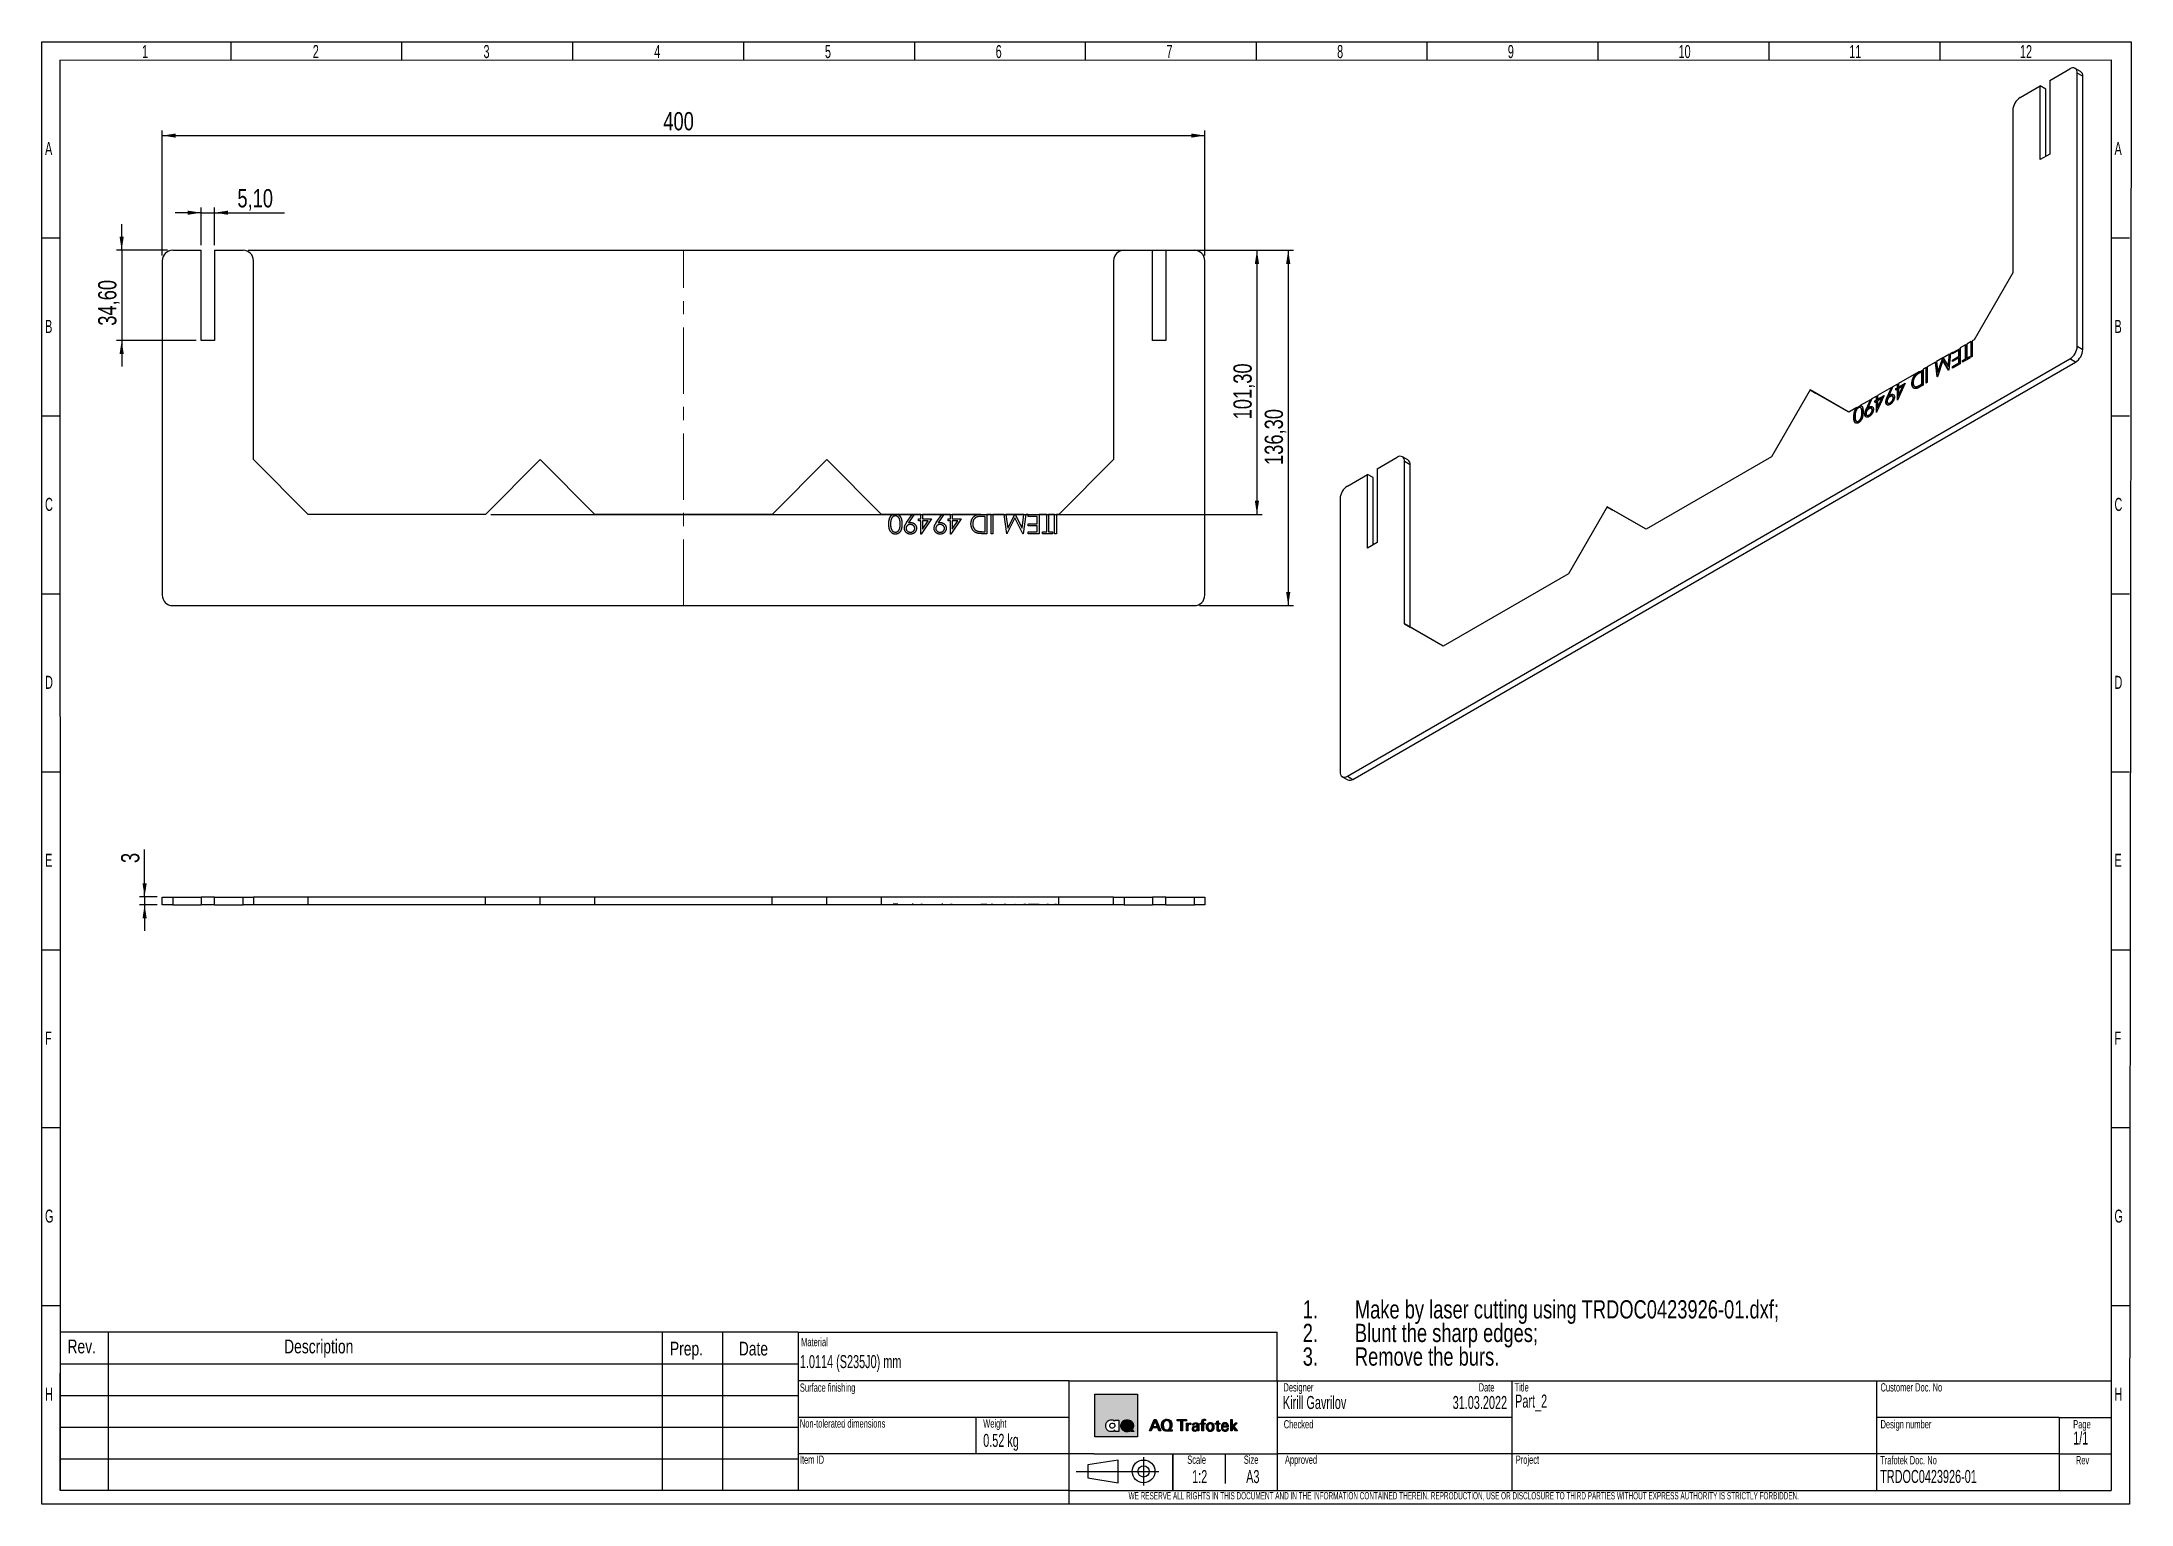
# Model space of a CAD drawing. Header units: millimetres. Extents: x 10 to 411, y 8 to 288.
import ezdxf

# ---------------------------------------------------------------- set-up
doc = ezdxf.new("R2010")
doc.units = ezdxf.units.MM
doc.linetypes.add('CENTERX2', pattern=[20.32, 12.7, -2.54, 2.54, -2.54])
for name, color, linetype in [('DIMENSIONS', 124, 'Continuous'), ('LOGOBLACK', 7, 'Continuous'), ('LOGORED', 242, 'Continuous'), ('LOGOWHITE', 7, 'Continuous'), ('SLD-0', 179, 'Continuous')]:
    doc.layers.add(name, color=color, linetype=linetype)
doc.styles.add('SLDTEXTSTYLE1', font='TXT', dxfattribs={"width": 0.75})
doc.styles.add('SLDTEXTSTYLE2', font='TXT', dxfattribs={"width": 0.623711})
doc.styles.add('SLDTEXTSTYLE3', font='TXT', dxfattribs={"width": 0.523918})
doc.dimstyles.new('SLDDIMSTYLE0', dxfattribs={"dimtxt": 3.5, "dimasz": 2.6, "dimexe": 0, "dimexo": 0.0625, "dimgap": 0.875, "dimtad": 1, "dimlfac": 2, "dimrnd": 1e-09, "dimzin": 12, "dimdsep": 46, "dimtxsty": 'SLDTEXTSTYLE1', "dimsah": 1, "dimcen": 0.09, "dimadec": 0, "dimazin": 3, "dimtfac": 1, "dimtofl": 0, "dimtmove": 0, "dimatfit": 3, "dimfxl": 1, "dimfrac": 2, "dimtolj": 1, "dimtzin": 12, "dimarcsym": 0})
doc.dimstyles.new('SLDDIMSTYLE1', dxfattribs={"dimtxt": 3.5, "dimasz": 2.6, "dimexe": 0, "dimexo": 0.0625, "dimgap": 0.875, "dimtad": 1, "dimlfac": 2, "dimrnd": 1e-09, "dimzin": 12, "dimdsep": 46, "dimtxsty": 'SLDTEXTSTYLE1', "dimsah": 1, "dimcen": 0.09, "dimadec": 0, "dimazin": 3, "dimtfac": 1, "dimtmove": 0, "dimatfit": 0, "dimfxl": 1, "dimfrac": 2, "dimtolj": 1, "dimtzin": 12, "dimarcsym": 0})

msp = doc.modelspace()

# ---------------------------------------------------------------- texts
at = {"layer": 'SLD-0'}
for s, insert, char_height, attachment_point, style in [('1', (28.9764, 287.8771), 2.5, 1, 'SLDTEXTSTYLE2'), ('2', (61.7264, 287.8771), 2.5, 1, 'SLDTEXTSTYLE2'), ('3', (94.4764, 287.8771), 2.5, 1, 'SLDTEXTSTYLE2'), ('4', (127.2264, 287.8771), 2.5, 1, 'SLDTEXTSTYLE2'), ('5', (159.9764, 287.8771), 2.5, 1, 'SLDTEXTSTYLE2'), ('6', (192.7264, 287.8771), 2.5, 1, 'SLDTEXTSTYLE2'), ('7', (225.4764, 287.8771), 2.5, 1, 'SLDTEXTSTYLE2'), ('8', (258.2264, 287.8771), 2.5, 1, 'SLDTEXTSTYLE2'), ('9', (290.9764, 287.8771), 2.5, 1, 'SLDTEXTSTYLE2'), ('10', (323.7264, 287.8771), 2.5, 1, 'SLDTEXTSTYLE2'), ('11', (356.4764, 287.8771), 2.5, 1, 'SLDTEXTSTYLE2'), ('12', (389.2264, 287.8771), 2.5, 1, 'SLDTEXTSTYLE2'), ('A', (10.3622, 269.2765), 2.5, 1, 'SLDTEXTSTYLE2'), ('A', (407.3622, 269.2765), 2.5, 1, 'SLDTEXTSTYLE2'), ('B', (10.3622, 235.1515), 2.5, 1, 'SLDTEXTSTYLE2'), ('B', (407.3622, 235.1515), 2.5, 1, 'SLDTEXTSTYLE2'), ('C', (10.3622, 201.0265), 2.5, 1, 'SLDTEXTSTYLE2'), ('C', (407.3622, 201.0265), 2.5, 1, 'SLDTEXTSTYLE2'), ('D', (10.3622, 166.9015), 2.5, 1, 'SLDTEXTSTYLE2'), ('D', (407.3622, 166.9015), 2.5, 1, 'SLDTEXTSTYLE2'), ('E', (10.3622, 132.7765), 2.5, 1, 'SLDTEXTSTYLE2'), ('E', (407.3622, 132.7765), 2.5, 1, 'SLDTEXTSTYLE2'), ('F', (10.3622, 98.6515), 2.5, 1, 'SLDTEXTSTYLE2'), ('F', (407.3622, 98.6515), 2.5, 1, 'SLDTEXTSTYLE2'), ('G', (10.3622, 64.5265), 2.5, 1, 'SLDTEXTSTYLE2'), ('G', (407.3622, 64.5265), 2.5, 1, 'SLDTEXTSTYLE2'), ('Rev.', (14.671, 39.5992), 2.64583, 1, 'SLDTEXTSTYLE1'), ('Description', (56.2269, 39.5992), 2.645833, 1, 'SLDTEXTSTYLE1'), ('Prep.', (130.2469, 39.1936), 2.64583, 1, 'SLDTEXTSTYLE1'), ('Date', (143.4511, 39.1936), 2.64583, 1, 'SLDTEXTSTYLE1'), ('1.0114 (S235J0) mm', (155.1678, 36.6231), 2.5, 1, 'SLDTEXTSTYLE2'), ('Material', (155.4019, 39.9124), 1.5875, 1, 'SLDTEXTSTYLE2'), ('H', (10.3622, 30.4015), 2.5, 1, 'SLDTEXTSTYLE2'), ('Surface finishing', (155.1678, 31.1836), 1.5875, 1, 'SLDTEXTSTYLE2'), ('Kirill Gavrilov', (247.8324, 28.7812), 2.5, 1, 'SLDTEXTSTYLE2'), ('Designer', (247.9308, 31.225), 1.5875, 1, 'SLDTEXTSTYLE2'), ('31.03.2022', (290.8337, 28.7812), 2.5, 3, 'SLDTEXTSTYLE2'), ('Date', (285.3841, 31.225), 1.5875, 1, 'SLDTEXTSTYLE2'), ('Title', (292.2813, 31.225), 1.5875, 1, 'SLDTEXTSTYLE2'), ('Part_2', (292.3797, 29.0483), 2.5, 1, 'SLDTEXTSTYLE2'), ('Customer Doc. No', (362.4788, 31.225), 1.5875, 1, 'SLDTEXTSTYLE2'), ('H', (407.3622, 30.4015), 2.5, 1, 'SLDTEXTSTYLE2'), ('Non-tolerated dimensions', (155.1678, 24.2979), 1.5875, 1, 'SLDTEXTSTYLE2'), ('Weight', (190.336, 24.2979), 1.5875, 1, 'SLDTEXTSTYLE2'), ('Checked', (247.9926, 24.1515), 1.5875, 1, 'SLDTEXTSTYLE2'), ('Design number', (362.4788, 24.1551), 1.5875, 1, 'SLDTEXTSTYLE2'), ('Page', (399.4389, 24.1551), 1.5875, 1, 'SLDTEXTSTYLE2'), ('0.52 kg', (190.336, 21.5111), 2.5, 1, 'SLDTEXTSTYLE2'), ('1/1', (399.4389, 21.9597), 2.5, 1, 'SLDTEXTSTYLE2'), ('Item ID', (155.1678, 17.359), 1.5875, 1, 'SLDTEXTSTYLE2'), ('Scale', (231.2775, 17.3538), 1.5875, 2, 'SLDTEXTSTYLE2'), ('Size', (241.7309, 17.3538), 1.5875, 2, 'SLDTEXTSTYLE2'), ('Approved', (248.2257, 17.3538), 1.5875, 1, 'SLDTEXTSTYLE2'), ('Project', (292.497, 17.3538), 1.5875, 1, 'SLDTEXTSTYLE2'), ('Trafotek Doc. No', (362.4073, 17.2582), 1.5875, 1, 'SLDTEXTSTYLE2'), ('Rev', (399.9631, 17.2582), 1.5875, 1, 'SLDTEXTSTYLE2'), ('1:2', (231.8627, 14.5689), 2.5, 2, 'SLDTEXTSTYLE2'), ('A3', (242.0617, 14.5689), 2.5, 2, 'SLDTEXTSTYLE2'), ('TRDOC0423926-01', (362.4073, 14.593), 2.5, 1, 'SLDTEXTSTYLE2'), ('WE RESERVE ALL RIGHTS IN THIS DOCUMENT AND IN THE INFORMATION CONTAINED THEREIN. REPRODUCTION, USE OR DISCLOSURE TO THIRD PARTIES WITHOUT EXPRESS AUTHORITY IS STRICTLY FORBIDDEN.', (218.23, 10.3488), 1.4, 1, 'SLDTEXTSTYLE3')]:
    msp.add_mtext(s, dxfattribs=dict(at, insert=insert, char_height=char_height, attachment_point=attachment_point, style=style))

# ---------------------------------------------------------------- blocks, each defined once
blk = doc.blocks.new('Block1')
at = {"layer": 'SLD-0'}
for p, q in [((226.18, 17.65), (220.35, 16.72)), ((220.35, 16.72), (220.35, 14.22)), ((226.18, 13.29), (226.18, 17.65)), ((231.06, 18.21), (231.06, 12.79)), ((218.15, 15.47), (233.99, 15.47)), ((220.35, 14.22), (226.18, 13.29))]:
    blk.add_line(p, q, dxfattribs=at)
for radius in [2.18, 1.09]:
    blk.add_circle((231.06, 15.47), radius, dxfattribs=at)
blk = doc.blocks.new('AQ_Trafotek_Block')
at = {"layer": 'LOGOBLACK'}
h = blk.add_hatch(color=256, dxfattribs=at)
h.paths.add_polyline_path([(735, -337), (684, -460), (702, -460), (716, -428), (772, -428), (785, -460), (805, -460), (754, -337)], flags=0)
h.paths.add_polyline_path([(767, -414), (721, -414), (744, -355)], flags=0)
h = blk.add_hatch(color=256, dxfattribs=at)
edge = h.paths.add_edge_path(flags=0)
edge.add_spline(control_points=[(902, -448), (925, -428), (924, -386), (913, -350), (885, -330), (843, -337), (824, -353), (811, -381), (811, -412), (819, -437), (836, -456), (859, -464), (875, -463), (886, -460)], knot_values=[0, 0, 0, 0, 0.162892, 0.228963, 0.366562, 0.432634, 0.478693, 0.554572, 0.661574, 0.700725, 0.750248, 0.805808, 1, 1, 1, 1], weights=[1, 1, 1, 1, 1, 1, 1, 1, 1, 1, 1, 1, 1, 1], degree=3, periodic=0)
edge.add_line((886, -460), (930, -460))
edge.add_line((930, -460), (930, -448))
edge.add_line((930, -448), (902, -448))
edge = h.paths.add_edge_path(flags=0)
edge.add_spline(control_points=[(830, -399), (831, -384), (835, -357), (875, -343), (903, -365), (907, -405), (896, -446), (857, -453), (833, -431), (830, -411), (830, -399)], knot_values=[0, 0, 0, 0, 0.157283, 0.255803, 0.385488, 0.51687, 0.669308, 0.768318, 0.880169, 1, 1, 1, 1], weights=[1, 1, 1, 1, 1, 1, 1, 1, 1, 1, 1], degree=3, periodic=0)
for points in [[(977, -337), (977, -352), (1019, -352), (1019, -460), (1035, -460), (1035, -352), (1077, -352), (1077, -337)], [(1617, -375), (1597, -375), (1565, -409), (1565, -336), (1549, -336), (1549, -460), (1565, -460), (1565, -414), (1599, -460), (1620, -460), (1582, -411)]]:
    blk.add_hatch(color=256, dxfattribs=at).paths.add_polyline_path(points, flags=0)
h = blk.add_hatch(color=256, dxfattribs=at)
edge = h.paths.add_edge_path(flags=0)
edge.add_spline(control_points=[(1093, -411), (1095, -398), (1104, -386), (1123, -390), (1124, -390)], knot_values=[0, 0, 0, 0, 0.813923, 1, 1, 1, 1], weights=[1, 1, 1, 1, 1], degree=3, periodic=0)
edge.add_line((1124, -390), (1124, -375))
edge.add_spline(control_points=[(1124, -375), (1122, -374), (1101, -372), (1094, -389), (1093, -389)], knot_values=[0, 0, 0, 0, 0.625611, 1, 1, 1, 1], weights=[1, 1, 1, 1, 1], degree=3, periodic=0)
edge.add_line((1093, -389), (1093, -375))
edge.add_line((1093, -375), (1077, -375))
edge.add_line((1077, -375), (1077, -460))
edge.add_line((1077, -460), (1093, -460))
edge.add_line((1093, -460), (1093, -411))
h = blk.add_hatch(color=256, dxfattribs=at)
edge = h.paths.add_edge_path(flags=0)
edge.add_spline(control_points=[(1158, -397), (1160, -392), (1160, -382), (1195, -384), (1194, -406), (1194, -407)], knot_values=[0, 0, 0, 0, 0.487725, 0.720185, 1, 1, 1, 1], weights=[1, 1, 1, 1, 1, 1], degree=3, periodic=0)
edge.add_spline(control_points=[(1194, -407), (1165, -407), (1137, -410), (1137, -456), (1168, -466), (1185, -460), (1194, -448)], knot_values=[0, 0, 0, 0, 0.449684, 0.619999, 0.797809, 1, 1, 1, 1], weights=[1, 1, 1, 1, 1, 1, 1], degree=3, periodic=0)
edge.add_line((1194, -448), (1194, -460))
edge.add_line((1194, -460), (1209, -460))
edge.add_line((1209, -460), (1209, -392))
edge.add_spline(control_points=[(1209, -392), (1207, -380), (1190, -372), (1161, -371), (1143, -383), (1142, -397)], knot_values=[0, 0, 0, 0, 0.347593, 0.579527, 1, 1, 1, 1], weights=[1, 1, 1, 1, 1, 1], degree=3, periodic=0)
edge.add_line((1142, -397), (1158, -397))
edge = h.paths.add_edge_path(flags=0)
edge.add_spline(control_points=[(1193, -429), (1193, -436), (1187, -447), (1175, -452), (1159, -450), (1152, -438), (1155, -425), (1169, -418), (1186, -418), (1193, -418)], knot_values=[0, 0, 0, 0, 0.162836, 0.30852, 0.429135, 0.541088, 0.645395, 0.79804, 1, 1, 1, 1], weights=[1, 1, 1, 1, 1, 1, 1, 1, 1, 1], degree=3, periodic=0)
edge.add_line((1193, -418), (1193, -429))
h = blk.add_hatch(color=256, dxfattribs=at)
edge = h.paths.add_edge_path(flags=0)
edge.add_line((1258, -375), (1258, -357))
edge.add_spline(control_points=[(1258, -357), (1258, -355), (1260, -351), (1264, -349), (1266, -349)], knot_values=[0, 0, 0, 0, 0.493872, 1, 1, 1, 1], weights=[1, 1, 1, 1, 1], degree=3, periodic=0)
edge.add_line((1266, -349), (1280, -349))
edge.add_line((1280, -349), (1280, -337))
edge.add_spline(control_points=[(1280, -337), (1271, -334), (1247, -334), (1243, -351), (1243, -357)], knot_values=[0, 0, 0, 0, 0.724944, 1, 1, 1, 1], weights=[1, 1, 1, 1, 1], degree=3, periodic=0)
edge.add_line((1243, -357), (1243, -375))
edge.add_line((1243, -375), (1225, -375))
edge.add_line((1225, -375), (1225, -386))
edge.add_line((1225, -386), (1243, -386))
edge.add_line((1243, -386), (1243, -460))
edge.add_line((1243, -460), (1258, -460))
edge.add_line((1258, -460), (1258, -386))
edge.add_line((1258, -386), (1278, -386))
edge.add_line((1278, -386), (1278, -375))
edge.add_line((1278, -375), (1258, -375))
h = blk.add_hatch(color=256, dxfattribs=at)
edge = h.paths.add_edge_path(flags=0)
edge.add_spline(control_points=[(1288, -418), (1288, -431), (1297, -456), (1329, -466), (1364, -456), (1378, -423), (1369, -382), (1336, -369), (1298, -378), (1288, -402), (1288, -418)], knot_values=[0, 0, 0, 0, 0.130361, 0.249388, 0.355922, 0.49512, 0.618471, 0.746102, 0.840269, 1, 1, 1, 1], weights=[1, 1, 1, 1, 1, 1, 1, 1, 1, 1, 1], degree=3, periodic=0)
edge = h.paths.add_edge_path(flags=0)
edge.add_spline(control_points=[(1305, -418), (1305, -408), (1308, -391), (1333, -381), (1356, -393), (1357, -419), (1353, -445), (1328, -455), (1308, -442), (1305, -426), (1305, -418)], knot_values=[0, 0, 0, 0, 0.147742, 0.256769, 0.373643, 0.506367, 0.655125, 0.753769, 0.87571, 1, 1, 1, 1], weights=[1, 1, 1, 1, 1, 1, 1, 1, 1, 1, 1], degree=3, periodic=0)
h = blk.add_hatch(color=256, dxfattribs=at)
edge = h.paths.add_edge_path(flags=0)
edge.add_line((1401, -386), (1401, -445))
edge.add_spline(control_points=[(1401, -445), (1401, -450), (1405, -464), (1427, -461), (1436, -460)], knot_values=[0, 0, 0, 0, 0.293253, 1, 1, 1, 1], weights=[1, 1, 1, 1, 1], degree=3, periodic=0)
edge.add_line((1436, -460), (1436, -448))
edge.add_spline(control_points=[(1436, -448), (1431, -449), (1420, -450), (1417, -443), (1417, -440)], knot_values=[0, 0, 0, 0, 0.687979, 1, 1, 1, 1], weights=[1, 1, 1, 1, 1], degree=3, periodic=0)
edge.add_line((1417, -440), (1417, -386))
edge.add_line((1417, -386), (1435, -386))
edge.add_line((1435, -386), (1435, -375))
edge.add_line((1435, -375), (1417, -375))
edge.add_line((1417, -375), (1417, -351))
edge.add_line((1417, -351), (1401, -357))
edge.add_line((1401, -357), (1401, -375))
edge.add_line((1401, -375), (1385, -375))
edge.add_line((1385, -375), (1385, -386))
edge.add_line((1385, -386), (1401, -386))
h = blk.add_hatch(color=256, dxfattribs=at)
edge = h.paths.add_edge_path(flags=0)
edge.add_line((1464, -420), (1527, -420))
edge.add_spline(control_points=[(1527, -420), (1527, -399), (1521, -379), (1488, -369), (1455, -380), (1447, -418), (1454, -455), (1496, -469), (1525, -454), (1526, -434)], knot_values=[0, 0, 0, 0, 0.169898, 0.269728, 0.391341, 0.544509, 0.675963, 0.800633, 1, 1, 1, 1], weights=[1, 1, 1, 1, 1, 1, 1, 1, 1, 1], degree=3, periodic=0)
edge.add_line((1526, -434), (1510, -434))
edge.add_spline(control_points=[(1510, -434), (1510, -447), (1478, -459), (1464, -438), (1464, -420)], knot_values=[0, 0, 0, 0, 0.399735, 1, 1, 1, 1], weights=[1, 1, 1, 1, 1], degree=3, periodic=0)
edge = h.paths.add_edge_path(flags=0)
edge.add_line((1510, -409), (1465, -409))
edge.add_spline(control_points=[(1465, -409), (1465, -390), (1496, -375), (1510, -394), (1510, -409)], knot_values=[0, 0, 0, 0, 0.515872, 1, 1, 1, 1], weights=[1, 1, 1, 1, 1], degree=3, periodic=0)
at = {"layer": 'LOGORED'}
h = blk.add_hatch(color=256, dxfattribs=at)
h.paths.add_polyline_path([(100, -66), (100, -522), (557, -522), (557, -66)], flags=0)
edge = h.paths.add_edge_path(flags=0)
edge.add_line((489, -467), (481, -460))
edge.add_spline(control_points=[(481, -460), (481, -460), (450, -477), (385, -452), (374, -401), (390, -360), (426, -336), (491, -342), (527, -410), (500, -442), (499, -443)], knot_values=[0, 0, 0, 0, 0.13222, 0.219258, 0.380346, 0.473973, 0.591834, 0.699915, 0.828497, 1, 1, 1, 1], weights=[1, 1, 1, 1, 1, 1, 1, 1, 1, 1, 1], degree=3, periodic=0)
edge.add_line((499, -443), (522, -467))
edge.add_line((522, -467), (489, -467))
edge = h.paths.add_edge_path(flags=0)
edge.add_line((313, -466), (313, -452))
edge.add_spline(control_points=[(313, -452), (312, -452), (300, -468), (254, -468), (221, -442), (210, -396), (238, -348), (288, -332), (312, -353), (313, -354)], knot_values=[0, 0, 0, 0, 0.09906, 0.195454, 0.327314, 0.552214, 0.641111, 0.793423, 1, 1, 1, 1], weights=[1, 1, 1, 1, 1, 1, 1, 1, 1, 1], degree=3, periodic=0)
edge.add_line((313, -354), (313, -344))
edge.add_line((313, -344), (356, -344))
edge.add_line((356, -344), (356, -466))
edge.add_line((356, -466), (313, -466))
h = blk.add_hatch(color=256, dxfattribs=at)
edge = h.paths.add_edge_path(flags=0)
edge.add_spline(control_points=[(475, -418), (475, -418), (483, -407), (474, -385), (462, -375), (445, -373), (432, -379), (422, -388), (418, -411), (437, -435), (456, -431), (457, -431)], knot_values=[0, 0, 0, 0, 0.117515, 0.198973, 0.296883, 0.449973, 0.507573, 0.571323, 0.70267, 0.849661, 1, 1, 1, 1], weights=[1, 1, 1, 1, 1, 1, 1, 1, 1, 1, 1, 1], degree=3, periodic=0)
edge.add_line((457, -431), (443, -415))
edge.add_line((443, -415), (466, -411))
edge.add_line((466, -411), (475, -418))
at = {"layer": 'LOGOWHITE'}
h = blk.add_hatch(color=256, dxfattribs=at)
edge = h.paths.add_edge_path(flags=0)
edge.add_spline(control_points=[(499, -443), (500, -442), (527, -410), (491, -342), (426, -336), (390, -360), (374, -401), (385, -452), (450, -477), (481, -460), (481, -460)], knot_values=[0, 0, 0, 0, 0.171503, 0.300085, 0.408166, 0.526027, 0.619654, 0.780742, 0.86778, 1, 1, 1, 1], weights=[1, 1, 1, 1, 1, 1, 1, 1, 1, 1, 1], degree=3, periodic=0)
edge.add_line((481, -460), (489, -467))
edge.add_line((489, -467), (522, -467))
edge.add_line((522, -467), (499, -443))
edge = h.paths.add_edge_path(flags=0)
edge.add_line((443, -415), (457, -431))
edge.add_spline(control_points=[(457, -431), (456, -431), (437, -435), (418, -411), (422, -388), (432, -379), (445, -373), (462, -375), (474, -385), (483, -407), (475, -418), (475, -418)], knot_values=[0, 0, 0, 0, 0.150339, 0.29733, 0.428677, 0.492427, 0.550027, 0.703117, 0.801027, 0.882485, 1, 1, 1, 1], weights=[1, 1, 1, 1, 1, 1, 1, 1, 1, 1, 1, 1], degree=3, periodic=0)
edge.add_line((475, -418), (466, -411))
edge.add_line((466, -411), (443, -415))
at = {"color": 7, "linetype": 'Continuous', "lineweight": 18}
for p, q in [((499, -443), (522, -467)), ((481, -460), (489, -467)), ((489, -467), (522, -467))]:
    blk.add_line(p, q, dxfattribs=at)
at = {"layer": 'LOGOBLACK'}
for p, q in [((684, -460), (735, -337)), ((716, -428), (702, -460)), ((772, -428), (716, -428)), ((721, -414), (744, -355)), ((767, -414), (721, -414)), ((735, -337), (754, -337)), ((744, -355), (767, -414)), ((754, -337), (805, -460)), ((785, -460), (772, -428)), ((977, -337), (1077, -337)), ((977, -352), (977, -337)), ((1019, -352), (977, -352)), ((1019, -460), (1019, -352)), ((1077, -352), (1035, -352)), ((1035, -352), (1035, -460)), ((1077, -337), (1077, -352)), ((1077, -460), (1077, -375)), ((1077, -375), (1093, -375)), ((1093, -375), (1093, -389)), ((1093, -411), (1093, -460)), ((1124, -375), (1124, -390)), ((1158, -397), (1142, -397)), ((1193, -418), (1193, -429)), ((1209, -392), (1209, -460)), ((1225, -386), (1225, -375)), ((1225, -375), (1243, -375)), ((1243, -386), (1225, -386)), ((1243, -375), (1243, -357)), ((1243, -460), (1243, -386)), ((1258, -375), (1258, -357)), ((1258, -375), (1278, -375)), ((1278, -386), (1258, -386)), ((1258, -386), (1258, -460)), ((1280, -349), (1266, -349)), ((1278, -375), (1278, -386)), ((1280, -337), (1280, -349)), ((1385, -386), (1385, -375)), ((1385, -375), (1401, -375)), ((1401, -386), (1385, -386)), ((1401, -357), (1417, -351)), ((1401, -375), (1401, -357)), ((1401, -386), (1401, -445)), ((1417, -351), (1417, -375)), ((1417, -375), (1435, -375)), ((1435, -386), (1417, -386)), ((1417, -386), (1417, -440)), ((1435, -375), (1435, -386)), ((1527, -420), (1464, -420)), ((1510, -409), (1465, -409)), ((1510, -434), (1526, -434)), ((1549, -336), (1565, -336)), ((1549, -460), (1549, -336)), ((1565, -336), (1565, -409)), ((1597, -375), (1565, -409)), ((1599, -460), (1565, -414)), ((1565, -414), (1565, -460)), ((1617, -375), (1582, -411)), ((1582, -411), (1620, -460)), ((1617, -375), (1597, -375)), ((702, -460), (684, -460)), ((805, -460), (785, -460)), ((886, -460), (930, -460)), ((902, -448), (930, -448)), ((930, -460), (930, -448)), ((1035, -460), (1019, -460)), ((1093, -460), (1077, -460)), ((1194, -460), (1194, -448)), ((1209, -460), (1194, -460)), ((1258, -460), (1243, -460)), ((1436, -448), (1436, -460)), ((1565, -460), (1549, -460)), ((1620, -460), (1599, -460))]:
    blk.add_line(p, q, dxfattribs=at)
for points, knots in [([(886, -460), (875, -463), (859, -464), (836, -456), (819, -437), (811, -412), (811, -381), (824, -353), (843, -337), (885, -330), (913, -350), (924, -386), (925, -428), (902, -448)], [0, 0, 0, 0, 0.194192, 0.249752, 0.299275, 0.338426, 0.445428, 0.521307, 0.567366, 0.633438, 0.771037, 0.837108, 1, 1, 1, 1]), ([(830, -399), (831, -384), (835, -357), (875, -343), (903, -365), (907, -405), (896, -446), (857, -453), (833, -431), (830, -411), (830, -399)], [0, 0, 0, 0, 0.157283, 0.255803, 0.385488, 0.51687, 0.669308, 0.768318, 0.880169, 1, 1, 1, 1]), ([(1093, -389), (1094, -389), (1101, -372), (1122, -374), (1124, -375)], [0, 0, 0, 0, 0.374389, 1, 1, 1, 1]), ([(1124, -390), (1123, -390), (1104, -386), (1095, -398), (1093, -411)], [0, 0, 0, 0, 0.186077, 1, 1, 1, 1]), ([(1194, -407), (1165, -407), (1137, -410), (1137, -456), (1168, -466), (1185, -460), (1194, -448)], [0, 0, 0, 0, 0.449684, 0.619999, 0.797809, 1, 1, 1, 1]), ([(1142, -397), (1143, -383), (1161, -371), (1190, -372), (1207, -380), (1209, -392)], [0, 0, 0, 0, 0.420473, 0.652407, 1, 1, 1, 1]), ([(1193, -418), (1186, -418), (1169, -418), (1155, -425), (1152, -438), (1159, -450), (1175, -452), (1187, -447), (1193, -436), (1193, -429)], [0, 0, 0, 0, 0.20196, 0.354605, 0.458912, 0.570865, 0.69148, 0.837164, 1, 1, 1, 1]), ([(1194, -407), (1194, -406), (1195, -384), (1160, -382), (1160, -392), (1158, -397)], [0, 0, 0, 0, 0.279815, 0.512275, 1, 1, 1, 1]), ([(1243, -357), (1243, -351), (1247, -334), (1271, -334), (1280, -337)], [0, 0, 0, 0, 0.275056, 1, 1, 1, 1]), ([(1258, -357), (1258, -355), (1260, -351), (1264, -349), (1266, -349)], [0, 0, 0, 0, 0.493872, 1, 1, 1, 1]), ([(1288, -418), (1288, -402), (1298, -378), (1336, -369), (1369, -382), (1378, -423), (1364, -456), (1329, -466), (1297, -456), (1288, -431), (1288, -418)], [0, 0, 0, 0, 0.159731, 0.253898, 0.381529, 0.50488, 0.644078, 0.750612, 0.869639, 1, 1, 1, 1]), ([(1305, -418), (1305, -408), (1308, -391), (1333, -381), (1356, -393), (1357, -419), (1353, -445), (1328, -455), (1308, -442), (1305, -426), (1305, -418)], [0, 0, 0, 0, 0.147742, 0.256769, 0.373643, 0.506367, 0.655125, 0.753769, 0.87571, 1, 1, 1, 1]), ([(1401, -445), (1401, -450), (1405, -464), (1427, -461), (1436, -460)], [0, 0, 0, 0, 0.293253, 1, 1, 1, 1]), ([(1417, -440), (1417, -443), (1420, -450), (1431, -449), (1436, -448)], [0, 0, 0, 0, 0.312021, 1, 1, 1, 1]), ([(1527, -420), (1527, -399), (1521, -379), (1488, -369), (1455, -380), (1447, -418), (1454, -455), (1496, -469), (1525, -454), (1526, -434)], [0, 0, 0, 0, 0.169898, 0.269728, 0.391341, 0.544509, 0.675963, 0.800633, 1, 1, 1, 1]), ([(1510, -434), (1510, -447), (1478, -459), (1464, -438), (1464, -420)], [0, 0, 0, 0, 0.399735, 1, 1, 1, 1]), ([(1465, -409), (1465, -390), (1496, -375), (1510, -394), (1510, -409)], [0, 0, 0, 0, 0.515872, 1, 1, 1, 1])]:
    blk.add_open_spline(points, degree=3, knots=knots, dxfattribs=at)
at = {"layer": 'LOGORED'}
for p, q in [((100, -66), (557, -66)), ((100, -522), (100, -66)), ((557, -66), (557, -522)), ((466, -411), (443, -415)), ((443, -415), (457, -431)), ((475, -418), (466, -411)), ((557, -522), (100, -522))]:
    blk.add_line(p, q, dxfattribs=at)
at = {"layer": 'LOGORED', "linetype": 'Continuous'}
blk.add_ellipse((287, -404), major_axis=(3.9, -27.3), ratio=0.991275, dxfattribs=at)
at = {"layer": 'LOGORED'}
blk.add_open_spline([(457, -431), (456, -431), (437, -435), (418, -411), (422, -388), (432, -379), (445, -373), (462, -375), (474, -385), (483, -407), (475, -418), (475, -418)], degree=3, knots=[0, 0, 0, 0, 0.150339, 0.29733, 0.428677, 0.492427, 0.550027, 0.703117, 0.801027, 0.882485, 1, 1, 1, 1], dxfattribs=at)
at = {"layer": 'LOGOWHITE'}
for p, q in [((313, -354), (313, -344)), ((313, -344), (356, -344)), ((356, -344), (356, -466)), ((313, -466), (313, -452)), ((356, -466), (313, -466))]:
    blk.add_line(p, q, dxfattribs=at)
for points, knots in [([(313, -452), (312, -452), (300, -468), (254, -468), (221, -442), (210, -396), (238, -348), (288, -332), (312, -353), (313, -354)], [0, 0, 0, 0, 0.09906, 0.195454, 0.327314, 0.552214, 0.641111, 0.793423, 1, 1, 1, 1]), ([(481, -460), (481, -460), (450, -477), (385, -452), (374, -401), (390, -360), (426, -336), (491, -342), (527, -410), (500, -442), (499, -443)], [0, 0, 0, 0, 0.13222, 0.219258, 0.380346, 0.473973, 0.591834, 0.699915, 0.828497, 1, 1, 1, 1])]:
    blk.add_open_spline(points, degree=3, knots=knots, dxfattribs=at)
blk = doc.blocks.new('SW_NOTE_0')
at = {"layer": 'DIMENSIONS', "color": 0, "char_height": 3.5, "attachment_point": 1, "style": 'SLDTEXTSTYLE1'}
for s, insert in [('1.', (-10, 4.51)), ('Make by laser cutting using TRDOC0423926-01.dxf;', (0, 4.51)), ('2.', (-10, -0.01)), ('Blunt the sharp edges;', (0, -0.01)), ('3.', (-10, -4.54)), ('Remove the burs.', (0, -4.54))]:
    blk.add_mtext(s, dxfattribs=dict(at, insert=insert))
blk = doc.blocks.new('_D')
at = {"layer": 'DIMENSIONS'}
for p, q in [((32.85, 247.51), (32.85, 271.51)), ((32.85, 270.51), (232.85, 270.51)), ((232.85, 247.51), (232.85, 271.51))]:
    blk.add_line(p, q, dxfattribs=at)
for points in [[(32.85, 270.51), (35.45, 270.11), (35.45, 270.91)], [(232.85, 270.51), (230.25, 270.91), (230.25, 270.11)]]:
    blk.add_solid(points, dxfattribs=at)
at = {"layer": 'DIMENSIONS', "insert": (128.97, 275.02), "char_height": 3.5, "attachment_point": 1, "style": 'SLDTEXTSTYLE1'}
blk.add_mtext('400', dxfattribs=at)
blk = doc.blocks.new('_D_1')
at = {"layer": 'DIMENSIONS'}
for p, q in [((25.06, 248.51), (25.06, 253.51)), ((33.85, 248.51), (24.06, 248.51)), ((25.06, 248.51), (25.06, 231.21)), ((39.32, 231.21), (24.06, 231.21)), ((25.06, 231.21), (25.06, 226.21))]:
    blk.add_line(p, q, dxfattribs=at)
for points in [[(25.06, 248.51), (25.46, 251.11), (24.66, 251.11)], [(25.06, 231.21), (24.66, 228.61), (25.46, 228.61)]]:
    blk.add_solid(points, dxfattribs=at)
at = {"layer": 'DIMENSIONS', "insert": (20.55, 234.04), "char_height": 3.5, "attachment_point": 1, "rotation": 90, "style": 'SLDTEXTSTYLE1'}
blk.add_mtext('34,60', dxfattribs=at)
blk = doc.blocks.new('_D_2')
at = {"layer": 'DIMENSIONS'}
for p, q in [((49.35, 248.51), (243.85, 248.51)), ((242.85, 248.51), (242.85, 197.86)), ((95.85, 197.86), (243.85, 197.86))]:
    blk.add_line(p, q, dxfattribs=at)
for points in [[(242.85, 248.51), (242.45, 245.91), (243.25, 245.91)], [(242.85, 197.86), (243.25, 200.46), (242.45, 200.46)]]:
    blk.add_solid(points, dxfattribs=at)
at = {"layer": 'DIMENSIONS', "insert": (238.34, 216.08), "char_height": 3.5, "attachment_point": 1, "rotation": 90, "style": 'SLDTEXTSTYLE1'}
blk.add_mtext('101,30', dxfattribs=at)
blk = doc.blocks.new('_D_3')
at = {"layer": 'DIMENSIONS'}
for p, q in [((40.32, 249.51), (40.32, 256.72)), ((42.87, 249.51), (42.87, 256.72)), ((40.32, 255.72), (35.32, 255.72)), ((40.32, 255.72), (42.87, 255.72)), ((42.87, 255.72), (56.31, 255.72))]:
    blk.add_line(p, q, dxfattribs=at)
for points in [[(40.32, 255.72), (37.72, 256.12), (37.72, 255.32)], [(42.87, 255.72), (45.47, 255.32), (45.47, 256.12)]]:
    blk.add_solid(points, dxfattribs=at)
at = {"layer": 'DIMENSIONS', "insert": (47.26, 260.24), "char_height": 3.5, "attachment_point": 1, "style": 'SLDTEXTSTYLE1'}
blk.add_mtext('5,10', dxfattribs=at)
blk = doc.blocks.new('_D_4')
at = {"layer": 'DIMENSIONS'}
for p, q in [((223.82, 248.51), (249.85, 248.51)), ((248.85, 248.51), (248.85, 180.36)), ((231.85, 180.36), (249.85, 180.36))]:
    blk.add_line(p, q, dxfattribs=at)
for points in [[(248.85, 248.51), (248.45, 245.91), (249.25, 245.91)], [(248.85, 180.36), (249.25, 182.96), (248.45, 182.96)]]:
    blk.add_solid(points, dxfattribs=at)
at = {"layer": 'DIMENSIONS', "insert": (244.34, 207.33), "char_height": 3.5, "attachment_point": 1, "rotation": 90, "style": 'SLDTEXTSTYLE1'}
blk.add_mtext('136,30', dxfattribs=at)
blk = doc.blocks.new('_D_5')
at = {"layer": 'DIMENSIONS'}
for p, q in [((29.46, 124.48), (29.46, 133.57)), ((31.85, 124.48), (28.46, 124.48)), ((29.46, 124.48), (29.46, 122.98)), ((31.85, 122.98), (28.46, 122.98)), ((29.46, 122.98), (29.46, 117.98))]:
    blk.add_line(p, q, dxfattribs=at)
for points in [[(29.46, 124.48), (29.86, 127.08), (29.06, 127.08)], [(29.46, 122.98), (29.06, 120.38), (29.86, 120.38)]]:
    blk.add_solid(points, dxfattribs=at)
at = {"layer": 'DIMENSIONS', "insert": (24.95, 130.99), "char_height": 3.5, "attachment_point": 1, "rotation": 90, "style": 'SLDTEXTSTYLE1'}
blk.add_mtext('3', dxfattribs=at)

# ---------------------------------------------------------------- dimensions: what is measured, and where the dimension line sits
at = {"layer": 'DIMENSIONS'}
for base, p1, p2, dimstyle, picture, middle in [((232.8477, 270.5119), (32.8477, 246.5119), (232.8477, 246.5119), 'SLDDIMSTYLE0', '_D', (132.8477, 270.5119)), ((42.8727, 255.7233), (40.3227, 248.5119), (42.8727, 248.5119), 'SLDDIMSTYLE1', '_D_3', (51.7878, 255.7233))]:
    dim = msp.add_linear_dim(base=base, p1=p1, p2=p2, dimstyle=dimstyle, dxfattribs=at)
    dim.commit()
    dim.dimension.update_dxf_attribs({"geometry": picture, "text_midpoint": middle, "dimtype": 160})
for base, p1, p2, dimstyle, picture, middle in [((25.0634, 231.2119), (34.8477, 248.5119), (40.3227, 231.2119), 'SLDDIMSTYLE1', '_D_1', (25.0634, 239.8619)), ((242.8477, 197.8619), (48.3477, 248.5119), (94.8477, 197.8619), 'SLDDIMSTYLE0', '_D_2', (242.8477, 223.1869)), ((248.8477, 180.3619), (222.8227, 248.5119), (230.8477, 180.3619), 'SLDDIMSTYLE0', '_D_4', (248.8477, 214.4369)), ((29.4629, 122.9774), (32.8477, 124.4774), (32.8477, 122.9774), 'SLDDIMSTYLE1', '_D_5', (29.4629, 132.2782))]:
    dim = msp.add_linear_dim(base=base, p1=p1, p2=p2, angle=90, dimstyle=dimstyle, dxfattribs=at)
    dim.commit()
    dim.dimension.update_dxf_attribs({"geometry": picture, "text_midpoint": middle, "dimtype": 160})

# ---------------------------------------------------------------- linework, layer by layer
at = {"color": 7, "linetype": 'Continuous', "lineweight": 25}
for p, q in [((394.9369, 281.0752), (398.8083, 283.3102)), ((394.9369, 281.0752), (394.9369, 266.9491)), ((400.8688, 282.7969), (399.8082, 283.4092)), ((400.2225, 230.1124), (400.2225, 282.4935)), ((401.2831, 281.8812), (400.2225, 282.4935)), ((401.2831, 229.5001), (401.2831, 281.8812)), ((389.2623, 277.7994), (393.1337, 280.0343)), ((393.1337, 265.9082), (393.1337, 280.0343)), ((394.1944, 279.422), (393.1337, 280.0343)), ((394.1944, 266.5205), (394.1944, 279.422)), ((387.8481, 275.3499), (387.8481, 244.1989)), ((394.9369, 266.9491), (393.1337, 265.9082)), ((32.8477, 246.5119), (32.8477, 182.3619)), ((34.8477, 248.5119), (40.3227, 248.5119)), ((40.3227, 231.2119), (40.3227, 248.5119)), ((42.8727, 248.5119), (42.8727, 231.2119)), ((42.8727, 248.5119), (48.3477, 248.5119)), ((50.3477, 208.3619), (50.3477, 246.5119)), ((215.3477, 246.5119), (215.3477, 208.3619)), ((217.3477, 248.5119), (222.8227, 248.5119)), ((222.8227, 231.2119), (222.8227, 248.5119)), ((225.3727, 248.5119), (225.3727, 231.2119)), ((225.3727, 248.5119), (230.8477, 248.5119)), ((232.8477, 182.3619), (232.8477, 246.5119)), ((387.8481, 244.1989), (380.4235, 231.3391)), ((42.8727, 231.2119), (40.3227, 231.2119)), ((225.3727, 231.2119), (222.8227, 231.2119)), ((375.6871, 228.6048), (374.4877, 227.9124)), ((375.4369, 226.2791), (375.6871, 228.6048)), ((375.5252, 226.2281), (375.7755, 228.5538)), ((375.9238, 228.7414), (375.578, 225.5172)), ((375.7755, 228.5538), (375.6871, 228.6048)), ((375.7755, 228.5538), (375.9121, 228.6326)), ((376.2596, 228.9353), (375.9238, 228.7414)), ((377.502, 229.3423), (376.2596, 228.6251)), ((376.2596, 228.6251), (376.2596, 228.9353)), ((376.348, 228.8843), (376.2596, 228.9353)), ((376.348, 228.8843), (377.7371, 229.6862)), ((376.348, 228.6761), (376.348, 228.8843)), ((377.502, 228.179), (377.502, 229.3423)), ((377.5904, 229.2913), (377.502, 229.3423)), ((377.5904, 228.128), (377.5904, 229.2913)), ((378.7781, 230.3892), (377.7371, 229.7882)), ((377.7371, 229.7882), (377.7371, 226.7636)), ((378.7781, 227.6748), (378.7781, 230.3892)), ((378.8665, 230.3382), (378.7781, 230.3892)), ((378.8665, 230.3382), (379.0131, 230.4228)), ((378.8665, 227.6238), (378.8665, 230.3382)), ((379.8526, 231.0095), (379.0131, 230.5249)), ((379.0131, 230.5249), (379.0131, 227.8105)), ((379.8526, 227.9849), (379.8526, 231.0095)), ((379.941, 230.9585), (379.8526, 231.0095)), ((379.941, 230.9585), (380.0877, 231.0432)), ((379.941, 228.0359), (379.941, 230.9585)), ((380.4235, 231.3391), (380.0877, 231.1452)), ((380.0877, 231.1452), (380.0877, 228.1206)), ((400.2225, 230.1124), (401.2831, 229.5001)), ((260.2153, 147.6549), (398.8083, 227.6629)), ((261.276, 147.0426), (399.8689, 227.0506)), ((369.84, 225.2293), (365.9505, 222.984)), ((369.9284, 225.1783), (369.84, 225.2293)), ((369.9284, 225.1783), (370.6517, 225.5959)), ((370.4166, 225.252), (370.116, 225.0785)), ((370.505, 225.201), (370.4166, 225.252)), ((370.4166, 222.8478), (370.4166, 225.252)), ((370.505, 222.7968), (370.505, 225.201)), ((371.2226, 226.0275), (370.6517, 225.6979)), ((370.6517, 225.6979), (370.6517, 222.6733)), ((371.2226, 223.0029), (371.2226, 226.0275)), ((371.311, 225.9765), (371.2226, 226.0275)), ((371.311, 225.9765), (371.4576, 226.0611)), ((371.311, 223.0539), (371.311, 225.9765)), ((373.0023, 227.0549), (371.4576, 226.1632)), ((371.4576, 226.1632), (371.4576, 223.1386)), ((373.3502, 224.2311), (373.0023, 227.0549)), ((373.0907, 227.0039), (373.0023, 227.0549)), ((373.0907, 227.0039), (373.2502, 227.0959)), ((373.4179, 224.3476), (373.0907, 227.0039)), ((374.4347, 227.8818), (373.2384, 227.1912)), ((373.2384, 227.1912), (373.4892, 225.1596)), ((374.463, 227.3553), (373.3843, 224.2508)), ((373.4892, 225.1596), (374.4347, 227.8818)), ((373.5776, 225.1086), (373.4892, 225.1596)), ((373.5776, 225.1086), (374.5231, 227.8308)), ((374.5231, 227.8308), (374.4347, 227.8818)), ((375.5444, 225.4978), (374.463, 227.3553)), ((374.5514, 227.3043), (374.463, 227.3553)), ((374.4877, 227.9124), (375.4369, 226.2791)), ((374.5231, 227.8308), (374.5321, 227.836)), ((375.5801, 225.5373), (374.5514, 227.3043)), ((375.5252, 226.2281), (375.4369, 226.2791)), ((375.578, 225.5172), (375.5444, 225.4978)), ((376.2596, 227.4618), (377.502, 228.179)), ((377.502, 227.8688), (376.2596, 227.1515)), ((376.2596, 227.1515), (376.2596, 227.4618)), ((376.348, 227.4107), (376.2596, 227.4618)), ((376.2596, 226.2209), (377.502, 226.9381)), ((377.7371, 226.7636), (376.2596, 225.9107)), ((376.2596, 225.9107), (376.2596, 226.2209)), ((376.348, 226.1699), (376.2596, 226.2209)), ((376.348, 227.4107), (377.5904, 228.128)), ((376.348, 227.2026), (376.348, 227.4107)), ((376.348, 226.1699), (377.5904, 226.8871)), ((376.348, 225.9617), (376.348, 226.1699)), ((377.5904, 228.128), (377.502, 228.179)), ((377.502, 226.9381), (377.502, 227.8688)), ((377.5904, 227.8178), (377.502, 227.8688)), ((377.5904, 226.8871), (377.502, 226.9381)), ((377.5904, 226.8871), (377.5904, 227.8178)), ((379.584, 227.8298), (378.2072, 227.035)), ((378.2072, 227.3452), (378.7781, 227.6748)), ((378.2072, 227.035), (378.2072, 227.3452)), ((378.2956, 227.2942), (378.2072, 227.3452)), ((378.2956, 227.2942), (378.8665, 227.6238)), ((378.2956, 227.0861), (378.2956, 227.2942)), ((378.8665, 227.6238), (378.7781, 227.6748)), ((379.0131, 227.8105), (379.584, 228.14)), ((379.1015, 227.7595), (379.0131, 227.8105)), ((379.1015, 227.7595), (379.584, 228.038)), ((379.584, 228.14), (379.584, 227.8298)), ((380.0877, 228.1206), (379.8526, 227.9849)), ((399.8689, 227.0506), (398.8083, 227.6629)), ((348.9572, 221.7477), (341.5326, 208.8878)), ((356.3819, 217.4601), (348.9572, 221.7477)), ((348.9572, 221.7477), (350.0179, 221.1354)), ((356.382, 217.4602), (350.0179, 221.1354)), ((361.6858, 220.522), (360.6743, 219.9381)), ((361.6858, 219.8241), (361.6858, 220.522)), ((361.7742, 220.471), (361.6858, 220.522)), ((363.1634, 220.677), (361.7336, 217.4475)), ((361.7742, 220.471), (361.9209, 220.5557)), ((361.7742, 219.773), (361.7742, 220.471)), ((364.5614, 222.1821), (361.9209, 220.6577)), ((361.9209, 219.9598), (363.1634, 220.677)), ((361.9209, 220.6577), (361.9209, 219.9598)), ((362.0093, 219.9087), (363.1027, 220.5399)), ((363.8009, 220.4585), (364.5614, 222.1821)), ((363.8892, 220.4075), (364.6498, 222.131)), ((364.7951, 222.2437), (364.0669, 220.5939)), ((364.1553, 220.5429), (364.0669, 220.5939)), ((364.4307, 220.7249), (364.3423, 220.776)), ((364.6498, 222.131), (364.5614, 222.1821)), ((364.7781, 222.2051), (364.6498, 222.131)), ((365.7154, 222.8483), (364.7039, 222.2643)), ((364.7039, 222.2643), (364.7951, 222.2437)), ((364.7039, 222.2643), (364.7839, 222.2181)), ((364.8674, 220.4383), (364.7569, 220.5021)), ((365.4132, 221.9758), (365.7154, 222.1503)), ((365.4132, 221.6656), (365.4132, 221.9758)), ((365.5016, 221.9248), (365.4132, 221.9758)), ((365.7154, 221.8401), (365.4132, 221.6656)), ((365.5016, 221.9248), (365.8038, 222.0993)), ((365.5016, 221.7166), (365.5016, 221.9248)), ((365.7154, 222.1503), (365.7154, 222.8483)), ((365.8038, 222.7973), (365.7154, 222.8483)), ((365.8038, 222.0993), (365.7154, 222.1503)), ((365.7154, 219.7461), (365.7154, 221.8401)), ((365.8038, 221.7891), (365.7154, 221.8401)), ((367.193, 223.0033), (365.7632, 219.7737)), ((365.8038, 222.7973), (365.9505, 222.8819)), ((365.8038, 222.0993), (365.8038, 222.7973)), ((365.8038, 219.8655), (365.8038, 221.7891)), ((365.9505, 222.286), (367.193, 223.0033)), ((365.9505, 222.984), (365.9505, 222.286)), ((366.7312, 222.4265), (365.9505, 221.9758)), ((365.9505, 220.6622), (366.7312, 222.4265)), ((366.0389, 222.235), (365.9505, 222.286)), ((365.9505, 221.9758), (365.9505, 220.6622)), ((366.0389, 220.6112), (365.9505, 220.6622)), ((366.0389, 222.235), (367.1323, 222.8662)), ((366.0389, 220.6112), (366.8196, 222.3755)), ((366.8196, 222.3755), (366.7312, 222.4265)), ((368.591, 222.9321), (368.5026, 222.9831)), ((369.0145, 222.4076), (369.1249, 222.3438)), ((369.516, 222.3107), (369.4276, 222.3617)), ((370.6517, 222.6733), (370.1228, 222.368)), ((370.2325, 222.7415), (370.4166, 222.8478)), ((370.3209, 222.6905), (370.2325, 222.7415)), ((370.3209, 222.6905), (370.505, 222.7968)), ((370.505, 222.7968), (370.4166, 222.8478)), ((371.4576, 223.1386), (371.2226, 223.0029)), ((373.3843, 224.2508), (373.3502, 224.2311)), ((357.9384, 218.3587), (356.3819, 217.4601)), ((357.4424, 216.4592), (357.354, 216.5102)), ((358.0268, 218.3077), (357.9384, 218.3587)), ((358.6643, 218.6757), (358.0268, 218.3077)), ((360.5318, 219.8558), (358.5759, 218.7267)), ((358.5759, 218.7267), (358.6643, 218.6757)), ((358.7498, 218.2781), (358.6393, 218.3419)), ((358.9871, 217.3497), (358.8987, 217.4008)), ((359.5579, 217.0189), (359.4696, 217.0699)), ((359.7713, 218.1323), (360.5318, 219.8558)), ((359.8596, 218.0813), (359.7713, 218.1323)), ((359.8387, 216.881), (359.9492, 216.8172)), ((359.8596, 218.0813), (360.6202, 219.8048)), ((360.7655, 219.9175), (360.0373, 218.2677)), ((360.1257, 218.2167), (360.0373, 218.2677)), ((360.3817, 216.8752), (360.2933, 216.9262)), ((360.4011, 218.3987), (360.3127, 218.4497)), ((360.6202, 219.8048), (360.5318, 219.8558)), ((360.7485, 219.8789), (360.6202, 219.8048)), ((360.6743, 219.9381), (360.7655, 219.9175)), ((360.6743, 219.9381), (360.7543, 219.8919)), ((360.8378, 218.112), (360.7273, 218.1758)), ((360.9683, 217.8149), (360.8799, 217.8659)), ((361.3836, 219.6496), (361.6858, 219.8241)), ((361.3836, 219.3394), (361.3836, 219.6496)), ((361.472, 219.5986), (361.3836, 219.6496)), ((361.6858, 219.5138), (361.3836, 219.3394)), ((361.472, 219.5986), (361.7742, 219.773)), ((361.472, 219.3904), (361.472, 219.5986)), ((361.7742, 219.773), (361.6858, 219.8241)), ((361.6858, 217.4199), (361.6858, 219.5138)), ((361.7742, 219.4628), (361.6858, 219.5138)), ((361.7336, 217.4475), (361.6858, 217.4199)), ((361.7742, 217.5393), (361.7742, 219.4628)), ((361.9209, 218.336), (362.7016, 220.1003)), ((362.7016, 220.1003), (361.9209, 219.6495)), ((362.0093, 219.9087), (361.9209, 219.9598)), ((361.9209, 219.6495), (361.9209, 218.336)), ((362.0093, 218.2849), (361.9209, 218.336)), ((362.0093, 218.2849), (362.79, 220.0492)), ((362.79, 220.0492), (362.7016, 220.1003)), ((363.5875, 219.3451), (363.4992, 219.3961)), ((363.8892, 220.4075), (363.8009, 220.4585)), ((363.8683, 219.2072), (363.9788, 219.1435)), ((364.4113, 219.2014), (364.3229, 219.2525)), ((364.9979, 220.1411), (364.9095, 220.1921)), ((365.7632, 219.7737), (365.7154, 219.7461)), ((357.8523, 215.7184), (357.9628, 215.6547)), ((358.3386, 215.6957), (358.2502, 215.7467)), ((265.8899, 206.578), (269.7613, 208.8129)), ((271.8219, 208.2996), (270.7612, 208.9119)), ((341.5326, 208.8878), (317.491, 195.0089)), ((60.8477, 197.8619), (50.3477, 208.3619)), ((105.3477, 208.3619), (94.8477, 197.8619)), ((115.8477, 197.8619), (105.3477, 208.3619)), ((160.3477, 208.3619), (149.8477, 197.8619)), ((170.8477, 197.8619), (160.3477, 208.3619)), ((215.3477, 208.3619), (204.8477, 197.8619)), ((260.2153, 203.3022), (264.0867, 205.5371)), ((264.0867, 191.4109), (264.0867, 205.5371)), ((265.1474, 204.9248), (264.0867, 205.5371)), ((265.1474, 192.0232), (265.1474, 204.9248)), ((265.8899, 206.578), (265.8899, 192.4518)), ((271.1755, 176.8452), (271.1755, 207.9962)), ((272.2362, 207.3839), (271.1755, 207.9962)), ((272.2362, 176.2329), (272.2362, 207.3839)), ((258.8011, 200.8527), (258.8011, 148.4716)), ((94.8477, 197.8619), (60.8477, 197.8619)), ((149.8477, 197.8619), (115.8477, 197.8619)), ((173.0489, 197.8619), (170.8477, 197.8619)), ((173.9506, 197.8619), (173.0489, 197.8619)), ((176.7165, 197.8619), (173.9506, 197.8619)), ((175.641, 196.2888), (176.7165, 197.8619)), ((177.0471, 197.7721), (176.0172, 196.2666)), ((176.918, 197.8619), (176.7165, 197.8619)), ((178.3486, 197.8619), (176.918, 197.8619)), ((176.918, 197.8619), (177.0471, 197.7721)), ((177.9212, 197.0071), (178.3486, 197.0071)), ((177.9212, 196.6272), (177.9212, 197.0071)), ((178.3486, 196.6272), (177.9212, 196.6272)), ((178.3486, 197.0071), (178.3486, 197.8619)), ((178.3486, 197.8619), (178.6811, 197.8619)), ((178.3486, 194.0628), (178.3486, 196.6272)), ((180.4382, 197.0071), (178.4162, 194.0628)), ((182.4153, 197.8619), (178.6811, 197.8619)), ((178.6811, 197.8619), (178.6811, 197.0071)), ((178.6811, 197.0071), (180.4382, 197.0071)), ((178.6811, 196.6272), (178.6811, 195.0185)), ((178.6811, 195.0185), (179.7852, 196.6272)), ((179.7852, 196.6272), (178.6811, 196.6272)), ((181.3397, 196.2888), (182.4153, 197.8619)), ((182.7458, 197.7721), (181.7159, 196.2666)), ((182.6168, 197.8619), (182.4153, 197.8619)), ((184.0473, 197.8619), (182.6168, 197.8619)), ((182.6168, 197.8619), (182.7458, 197.7721)), ((183.6199, 197.0071), (184.0473, 197.0071)), ((183.6199, 196.6272), (183.6199, 197.0071)), ((184.0473, 196.6272), (183.6199, 196.6272)), ((184.0473, 197.0071), (184.0473, 197.8619)), ((184.0473, 197.8619), (184.3798, 197.8619)), ((184.0473, 194.0628), (184.0473, 196.6272)), ((186.1369, 197.0071), (184.1149, 194.0628)), ((184.3798, 197.8619), (184.3798, 197.0071)), ((189.8804, 197.8619), (184.3798, 197.8619)), ((184.3798, 197.0071), (186.1369, 197.0071)), ((184.3798, 196.6272), (184.3798, 195.0185)), ((185.4839, 196.6272), (184.3798, 196.6272)), ((184.3798, 195.0185), (185.4839, 196.6272)), ((189.8804, 197.8619), (191.0283, 197.8619)), ((190.6958, 197.482), (190.2707, 197.482)), ((190.6958, 194.5376), (190.6958, 197.482)), ((191.0283, 197.8619), (191.0283, 194.1577)), ((191.8356, 197.8619), (191.0283, 197.8619)), ((191.8356, 194.1577), (191.8356, 197.8619)), ((191.8356, 197.8619), (192.168, 197.8619)), ((192.168, 197.8619), (192.168, 194.1577)), ((194.3525, 197.8619), (192.168, 197.8619)), ((194.8445, 194.1577), (194.3525, 197.8619)), ((194.3525, 197.8619), (194.6864, 197.8619)), ((194.6864, 197.8619), (195.0411, 195.1966)), ((196.3782, 197.8619), (194.6864, 197.8619)), ((196.4183, 197.197), (194.8927, 194.1577)), ((195.0411, 195.1966), (196.3782, 197.8619)), ((196.3782, 197.8619), (196.4532, 197.8619)), ((197.9476, 194.1577), (196.4183, 197.197)), ((198.1494, 197.8619), (196.4532, 197.8619)), ((196.4532, 197.8619), (197.7955, 195.1906)), ((197.7955, 195.1906), (198.1494, 197.8619)), ((198.4841, 197.8619), (197.9951, 194.1577)), ((198.1494, 197.8619), (198.4841, 197.8619)), ((198.959, 197.8619), (198.4841, 197.8619)), ((198.959, 197.482), (198.959, 197.8619)), ((198.959, 197.8619), (201.0485, 197.8619)), ((200.7161, 197.482), (198.959, 197.482)), ((200.7161, 196.0573), (200.7161, 197.482)), ((201.0485, 197.8619), (201.0485, 194.1577)), ((202.5207, 197.8619), (201.0485, 197.8619)), ((202.5207, 194.5376), (202.5207, 197.8619)), ((202.5207, 197.8619), (202.8531, 197.8619)), ((202.8531, 197.8619), (202.8531, 194.5376)), ((204.0403, 197.8619), (202.8531, 197.8619)), ((204.0403, 194.1577), (204.0403, 197.8619)), ((204.0403, 197.8619), (204.3728, 197.8619)), ((204.3728, 197.8619), (204.3728, 194.1577)), ((204.8477, 197.8619), (204.3728, 197.8619)), ((310.0664, 199.2964), (302.6417, 186.4366)), ((317.491, 195.0089), (310.0664, 199.2964)), ((310.0664, 199.2964), (311.127, 198.6841)), ((317.4912, 195.009), (311.127, 198.6841)), ((178.4162, 194.0628), (178.3486, 194.0628)), ((184.1149, 194.0628), (184.0473, 194.0628)), ((191.0283, 194.1577), (190.2803, 194.1577)), ((190.4354, 194.5376), (190.6958, 194.5376)), ((192.168, 194.1577), (191.8356, 194.1577)), ((194.8927, 194.1577), (194.8445, 194.1577)), ((197.9951, 194.1577), (197.9476, 194.1577)), ((198.959, 196.0573), (200.7161, 196.0573)), ((198.959, 195.6774), (198.959, 196.0573)), ((200.7161, 195.6774), (198.959, 195.6774)), ((198.959, 194.5376), (200.7161, 194.5376)), ((198.959, 194.1577), (198.959, 194.5376)), ((201.0485, 194.1577), (198.959, 194.1577)), ((200.7161, 194.5376), (200.7161, 195.6774)), ((201.7134, 194.5376), (202.5207, 194.5376)), ((201.7134, 194.1577), (201.7134, 194.5376)), ((203.6604, 194.1577), (201.7134, 194.1577)), ((202.8531, 194.5376), (203.6604, 194.5376)), ((203.6604, 194.5376), (203.6604, 194.1577)), ((204.3728, 194.1577), (204.0403, 194.1577)), ((265.8899, 192.4518), (264.0867, 191.4109)), ((302.6417, 186.4366), (278.6001, 172.5577)), ((34.8477, 180.3619), (230.8477, 180.3619)), ((278.6001, 172.5577), (271.1755, 176.8452)), ((271.1755, 176.8452), (272.2362, 176.2329)), ((278.6003, 172.5578), (272.2362, 176.2329)), ((259.2154, 147.5559), (260.2761, 146.9436)), ((260.2153, 147.6549), (261.276, 147.0426)), ((32.8477, 122.9774), (32.8477, 124.4774)), ((32.8477, 124.4774), (34.8477, 124.4774)), ((34.8477, 124.4774), (34.8477, 122.9774)), ((34.8477, 124.4774), (40.3227, 124.4774)), ((40.3227, 124.4774), (40.3227, 122.9774)), ((42.8727, 124.4774), (40.3227, 124.4774)), ((42.8727, 122.9774), (42.8727, 124.4774)), ((42.8727, 124.4774), (48.3477, 124.4774)), ((48.3477, 122.9774), (48.3477, 124.4774)), ((48.3477, 124.4774), (50.3477, 124.4774)), ((50.3477, 124.4774), (50.3477, 122.9774)), ((60.8477, 124.4774), (50.3477, 124.4774)), ((60.8477, 122.9774), (60.8477, 124.4774)), ((94.8477, 124.4774), (60.8477, 124.4774)), ((94.8477, 122.9774), (94.8477, 124.4774)), ((105.3477, 124.4774), (94.8477, 124.4774)), ((105.3477, 122.9774), (105.3477, 124.4774)), ((115.8477, 124.4774), (105.3477, 124.4774)), ((115.8477, 122.9774), (115.8477, 124.4774)), ((149.8477, 124.4774), (115.8477, 124.4774)), ((149.8477, 122.9774), (149.8477, 124.4774)), ((160.3477, 124.4774), (149.8477, 124.4774)), ((160.3477, 122.9774), (160.3477, 124.4774)), ((170.8477, 124.4774), (160.3477, 124.4774)), ((170.8477, 122.9774), (170.8477, 124.4774)), ((204.8477, 124.4774), (170.8477, 124.4774)), ((204.8477, 122.9774), (204.8477, 124.4774)), ((215.3477, 124.4774), (204.8477, 124.4774)), ((215.3477, 122.9774), (215.3477, 124.4774)), ((215.3477, 124.4774), (217.3477, 124.4774)), ((217.3477, 124.4774), (217.3477, 122.9774)), ((217.3477, 124.4774), (222.8227, 124.4774)), ((222.8227, 124.4774), (222.8227, 122.9774)), ((225.3727, 124.4774), (222.8227, 124.4774)), ((225.3727, 122.9774), (225.3727, 124.4774)), ((225.3727, 124.4774), (230.8477, 124.4774)), ((230.8477, 122.9774), (230.8477, 124.4774)), ((230.8477, 124.4774), (232.8477, 124.4774)), ((232.8477, 124.4774), (232.8477, 122.9774)), ((34.8477, 122.9774), (32.8477, 122.9774)), ((34.8477, 122.9774), (40.3227, 122.9774)), ((42.8727, 122.9774), (40.3227, 122.9774)), ((42.8727, 122.9774), (48.3477, 122.9774)), ((50.3477, 122.9774), (48.3477, 122.9774)), ((60.8477, 122.9774), (50.3477, 122.9774)), ((94.8477, 122.9774), (60.8477, 122.9774)), ((105.3477, 122.9774), (94.8477, 122.9774)), ((115.8477, 122.9774), (105.3477, 122.9774)), ((149.8477, 122.9774), (115.8477, 122.9774)), ((160.3477, 122.9774), (149.8477, 122.9774)), ((170.8477, 122.9774), (160.3477, 122.9774)), ((173.0489, 122.9774), (170.8477, 122.9774)), ((173.9506, 123.1024), (173.0489, 123.1024)), ((173.0489, 123.1024), (173.0489, 122.9774)), ((173.4899, 123.1024), (173.4899, 122.9774)), ((173.9506, 122.9774), (173.9506, 123.1024)), ((176.7165, 122.9774), (173.9506, 122.9774)), ((176.918, 123.1024), (176.7165, 123.1024)), ((176.7165, 123.1024), (176.7165, 122.9774)), ((176.918, 122.9774), (176.7165, 122.9774)), ((176.918, 122.9774), (176.918, 123.1024)), ((178.3486, 122.9774), (176.918, 122.9774)), ((178.3486, 123.1024), (178.6811, 123.1024)), ((178.3486, 123.1024), (178.3486, 122.9774)), ((178.4162, 122.9774), (178.3486, 122.9774)), ((178.4162, 123.1024), (178.4162, 122.9774)), ((178.6811, 122.9774), (178.4162, 122.9774)), ((178.6811, 123.1024), (178.6811, 122.9774)), ((182.4153, 122.9774), (178.6811, 122.9774)), ((182.6168, 123.1024), (182.4153, 123.1024)), ((182.4153, 123.1024), (182.4153, 122.9774)), ((182.6168, 122.9774), (182.4153, 122.9774)), ((182.6168, 122.9774), (182.6168, 123.1024)), ((184.0473, 122.9774), (182.6168, 122.9774)), ((184.0473, 123.1024), (184.3798, 123.1024)), ((184.0473, 123.1024), (184.0473, 122.9774)), ((184.1149, 122.9774), (184.0473, 122.9774)), ((184.1149, 123.1024), (184.1149, 122.9774)), ((184.3798, 122.9774), (184.1149, 122.9774)), ((184.3798, 123.1024), (184.3798, 122.9774)), ((189.8804, 122.9774), (184.3798, 122.9774)), ((189.8804, 123.1024), (191.0283, 123.1024)), ((189.8804, 123.1024), (189.8804, 122.9774)), ((190.2707, 122.9774), (189.9525, 122.9774)), ((190.2707, 123.1024), (190.2707, 122.9774)), ((190.6958, 122.9774), (190.2707, 122.9774)), ((190.6958, 123.1024), (190.6958, 122.9774)), ((191.0283, 122.9774), (190.6958, 122.9774)), ((191.0283, 123.1024), (191.0283, 122.9774)), ((191.8356, 122.9774), (191.0283, 122.9774)), ((191.8356, 123.1024), (192.168, 123.1024)), ((191.8356, 123.1024), (191.8356, 122.9774)), ((192.168, 122.9774), (191.8356, 122.9774)), ((192.168, 123.1024), (192.168, 122.9774)), ((194.3525, 122.9774), (192.168, 122.9774)), ((194.3525, 123.1024), (194.6864, 123.1024)), ((194.3525, 123.1024), (194.3525, 122.9774)), ((194.6864, 122.9774), (194.3525, 122.9774)), ((194.6864, 123.1024), (194.6864, 122.9774)), ((196.3782, 122.9774), (194.6864, 122.9774)), ((196.3782, 123.1024), (196.4532, 123.1024)), ((196.3782, 123.1024), (196.3782, 122.9774)), ((196.4183, 122.9774), (196.3782, 122.9774)), ((196.4183, 123.1024), (196.4183, 122.9774)), ((196.4532, 122.9774), (196.4183, 122.9774)), ((196.4532, 123.1024), (196.4532, 122.9774)), ((198.1494, 122.9774), (196.4532, 122.9774)), ((198.1494, 123.1024), (198.4841, 123.1024)), ((198.1494, 123.1024), (198.1494, 122.9774)), ((198.4841, 122.9774), (198.1494, 122.9774)), ((198.4841, 123.1024), (198.4841, 122.9774)), ((198.959, 122.9774), (198.4841, 122.9774)), ((198.959, 123.1024), (201.0485, 123.1024)), ((198.959, 123.1024), (198.959, 122.9774)), ((200.7161, 122.9774), (198.959, 122.9774)), ((200.7161, 123.1024), (200.7161, 122.9774)), ((201.0485, 122.9774), (200.7161, 122.9774)), ((201.0485, 123.1024), (201.0485, 122.9774)), ((202.5207, 122.9774), (201.0485, 122.9774)), ((202.5207, 123.1024), (202.8531, 123.1024)), ((202.5207, 123.1024), (202.5207, 122.9774)), ((202.8531, 122.9774), (202.5207, 122.9774)), ((202.8531, 123.1024), (202.8531, 122.9774)), ((204.0403, 122.9774), (202.8531, 122.9774)), ((204.0403, 123.1024), (204.3728, 123.1024)), ((204.0403, 123.1024), (204.0403, 122.9774)), ((204.3728, 122.9774), (204.0403, 122.9774)), ((204.3728, 123.1024), (204.3728, 122.9774)), ((204.8477, 122.9774), (204.3728, 122.9774)), ((215.3477, 122.9774), (204.8477, 122.9774)), ((217.3477, 122.9774), (215.3477, 122.9774)), ((217.3477, 122.9774), (222.8227, 122.9774)), ((225.3727, 122.9774), (222.8227, 122.9774)), ((225.3727, 122.9774), (230.8477, 122.9774)), ((232.8477, 122.9774), (230.8477, 122.9774))]:
    msp.add_line(p, q, dxfattribs=at)
for centre, radius, start, end in [((399.3603, 282.6333), 0.8734, 350.785963, 129.203285), ((400.3031, 281.9894), 0.986, 353.701152, 54.986667), ((390.9185, 275.2102), 3.0736, 122.605478, 177.394522), ((34.8477, 246.5119), 2, 90, 180), ((48.3477, 246.5119), 2, 0, 90), ((217.3477, 246.5119), 2, 90, 180), ((230.8477, 246.5119), 2, 0, 90), ((397.152, 230.2521), 3.0736, 302.605478, 357.394522), ((398.2127, 229.6398), 3.0736, 302.605478, 357.394522), ((270.3133, 208.1361), 0.8734, 350.785963, 129.203285), ((271.2561, 207.4921), 0.986, 353.701152, 54.986667), ((261.8716, 200.713), 3.0736, 122.605478, 177.394522), ((34.8477, 182.3619), 2, 180, 270), ((230.8477, 182.3619), 2, 270, 0), ((259.6633, 148.3317), 0.8734, 170.785963, 309.203285), ((260.6902, 147.8604), 1.006, 245.692881, 305.617577)]:
    msp.add_arc(centre, radius, start, end, dxfattribs=at)
for points, knots in [([(368.5026, 222.9831), (368.5031, 223.0208), (368.504, 223.095), (368.5123, 223.2084), (368.5244, 223.3207), (368.5431, 223.4332), (368.5661, 223.5451), (368.5944, 223.6566), (368.628, 223.7677), (368.6669, 223.8779), (368.7096, 223.9857), (368.756, 224.0902), (368.8047, 224.1911), (368.8574, 224.2878), (368.9124, 224.3815), (368.9715, 224.4704), (369.0329, 224.556), (369.0984, 224.6379), (369.1686, 224.7176), (369.2453, 224.795), (369.3282, 224.8713), (369.4178, 224.9458), (369.514, 225.0196), (369.6168, 225.0912), (369.7262, 225.1626), (369.8013, 225.2067), (369.84, 225.2293)], [0, 0, 0, 0, 0.046078933, 0.090803351, 0.13429017, 0.177017662, 0.218814422, 0.260152581, 0.300986781, 0.341519268, 0.381487275, 0.420162494, 0.457766557, 0.494780748, 0.531055647, 0.566986261, 0.602559674, 0.638045847, 0.674795303, 0.713407958, 0.754451131, 0.79782304, 0.843995382, 0.893075631, 0.944965437, 1, 1, 1, 1]), ([(368.591, 222.9321), (368.5914, 222.9698), (368.5924, 223.044), (368.6007, 223.1574), (368.6128, 223.2697), (368.6315, 223.3821), (368.6545, 223.494), (368.6828, 223.6056), (368.7164, 223.7167), (368.7553, 223.8268), (368.798, 223.9347), (368.8444, 224.0391), (368.8931, 224.14), (368.9458, 224.2368), (369.0008, 224.3305), (369.0599, 224.4194), (369.1213, 224.505), (369.1868, 224.5869), (369.257, 224.6666), (369.3337, 224.744), (369.4166, 224.8203), (369.5062, 224.8948), (369.6024, 224.9686), (369.7052, 225.0401), (369.8146, 225.1115), (369.8897, 225.1556), (369.9284, 225.1783)], [0, 0, 0, 0, 0.046078933, 0.090803351, 0.13429017, 0.177017662, 0.218814422, 0.260152581, 0.300986781, 0.341519268, 0.381487275, 0.420162494, 0.457766557, 0.494780748, 0.531055647, 0.566986261, 0.602559674, 0.638045847, 0.674795303, 0.713407958, 0.754451131, 0.79782304, 0.843995382, 0.893075631, 0.944965437, 1, 1, 1, 1]), ([(369.3673, 224.5693), (369.3434, 224.5458), (369.2961, 224.4993), (369.2281, 224.4249), (369.1647, 224.3468), (369.1047, 224.2658), (369.0486, 224.1815), (368.9966, 224.0937), (368.9484, 224.003), (368.9047, 223.9095), (368.8651, 223.8139), (368.831, 223.7169), (368.8022, 223.619), (368.7785, 223.5202), (368.7601, 223.4207), (368.7471, 223.3202), (368.7391, 223.2186), (368.7381, 223.1521), (368.7376, 223.1182)], [0, 0, 0, 0, 0.06240129, 0.12331213, 0.18308578, 0.24173182, 0.30085031, 0.35993899, 0.41912803, 0.47976421, 0.54070549, 0.60214534, 0.66452434, 0.72785344, 0.79250989, 0.85927327, 0.92847954, 1, 1, 1, 1]), ([(370.116, 225.0785), (370.0728, 225.0533), (369.9897, 225.0049), (369.8702, 224.9323), (369.7611, 224.8634), (369.6622, 224.798), (369.5737, 224.736), (369.4953, 224.6786), (369.4274, 224.6241), (369.3863, 224.5866), (369.3673, 224.5693)], [0, 0, 0, 0, 0.17190066, 0.33062793, 0.47554884, 0.60674619, 0.7250238, 0.82974239, 0.92132282, 1, 1, 1, 1]), ([(364.0669, 220.5939), (364.1133, 220.6276), (364.2048, 220.6939), (364.297, 220.7489), (364.3423, 220.776)], [0, 0, 0, 0, 0.50799251, 1, 1, 1, 1]), ([(364.1553, 220.5429), (364.2017, 220.5766), (364.2932, 220.6429), (364.3854, 220.6979), (364.4307, 220.7249)], [0, 0, 0, 0, 0.50799251, 1, 1, 1, 1]), ([(364.9095, 220.1921), (364.9091, 220.2123), (364.9082, 220.2521), (364.8996, 220.3063), (364.8851, 220.3548), (364.8659, 220.3984), (364.8402, 220.4357), (364.809, 220.4673), (364.7729, 220.4947), (364.7308, 220.5145), (364.6857, 220.5296), (364.6372, 220.5375), (364.5863, 220.5382), (364.5334, 220.5329), (364.478, 220.5203), (364.4203, 220.501), (364.3602, 220.474), (364.3194, 220.4519), (364.2988, 220.4406)], [0, 0, 0, 0, 0.05955456, 0.11745249, 0.17448431, 0.23179217, 0.2892813, 0.34877468, 0.41054757, 0.4747272, 0.53975775, 0.60412355, 0.66839229, 0.73204283, 0.79668823, 0.86287125, 0.93044415, 1, 1, 1, 1]), ([(364.3423, 220.776), (364.3698, 220.791), (364.4238, 220.8206), (364.5032, 220.8538), (364.5795, 220.8782), (364.6526, 220.8917), (364.7224, 220.8954), (364.789, 220.8893), (364.8524, 220.8731), (364.9119, 220.8471), (364.966, 220.8121), (365.0143, 220.7698), (365.0542, 220.7181), (365.0879, 220.6599), (365.1127, 220.5918), (365.1313, 220.5167), (365.1425, 220.4337), (365.1439, 220.3735), (365.1446, 220.343)], [0, 0, 0, 0, 0.06629268, 0.13012673, 0.19285572, 0.25475088, 0.31591438, 0.3773406, 0.44020561, 0.50417332, 0.56802967, 0.63022166, 0.69085337, 0.75103291, 0.81147209, 0.87275476, 0.93539291, 1, 1, 1, 1]), ([(364.4307, 220.7249), (364.5493, 220.7815), (364.7679, 220.8857), (364.9301, 220.8107), (365.0044, 220.7763)], [0, 0, 0, 0, 0.54215993, 1, 1, 1, 1]), ([(369.2917, 221.9973), (369.2614, 221.9931), (369.2015, 221.9849), (369.1162, 221.9854), (369.0356, 221.9951), (368.9605, 222.0156), (368.8905, 222.0459), (368.8248, 222.0851), (368.7653, 222.1361), (368.71, 222.1953), (368.6615, 222.2649), (368.6188, 222.3425), (368.5824, 222.428), (368.5539, 222.5233), (368.5304, 222.6255), (368.5146, 222.7372), (368.5042, 222.8562), (368.5031, 222.9404), (368.5026, 222.9831)], [0, 0, 0, 0, 0.06154353, 0.12169145, 0.18115062, 0.24006571, 0.29867208, 0.35761618, 0.4175722, 0.47864895, 0.54039374, 0.60233023, 0.66510855, 0.72856566, 0.79365537, 0.86053753, 0.92923762, 1, 1, 1, 1]), ([(368.9635, 222.0221), (368.8793, 222.0847), (368.6411, 222.2619), (368.6107, 222.669), (368.591, 222.9321)], [0, 0, 0, 0, 0.35344996, 1, 1, 1, 1]), ([(368.7376, 223.1182), (368.738, 223.0831), (368.7388, 223.014), (368.7483, 222.9175), (368.7621, 222.8275), (368.7821, 222.7448), (368.8079, 222.6694), (368.8388, 222.6005), (368.8763, 222.5399), (368.9187, 222.486), (368.9663, 222.4402), (369.0189, 222.4032), (369.076, 222.3746), (369.1373, 222.3541), (369.2035, 222.3431), (369.2737, 222.3399), (369.3488, 222.346), (369.4011, 222.3564), (369.4276, 222.3617)], [0, 0, 0, 0, 0.07014206, 0.13779469, 0.20319983, 0.26713933, 0.3299811, 0.39158851, 0.45305506, 0.51408261, 0.57474081, 0.63459852, 0.69384165, 0.75347367, 0.81315009, 0.87409605, 0.93601533, 1, 1, 1, 1]), ([(369.1211, 222.3634), (369.1637, 222.3371), (369.2737, 222.2693), (369.424, 222.295), (369.516, 222.3107)], [0, 0, 0, 0, 0.387788125, 1, 1, 1, 1]), ([(370.1228, 222.368), (370.0768, 222.3418), (369.9879, 222.2913), (369.8595, 222.2218), (369.7409, 222.1616), (369.632, 222.1109), (369.5329, 222.0684), (369.4435, 222.0354), (369.3639, 222.0114), (369.3149, 222.0018), (369.2917, 221.9973)], [0, 0, 0, 0, 0.16428963, 0.31740672, 0.45884478, 0.58874629, 0.70783058, 0.81576956, 0.91287968, 1, 1, 1, 1]), ([(369.4276, 222.3617), (369.4496, 222.3674), (369.4963, 222.3794), (369.5725, 222.4072), (369.6583, 222.4423), (369.754, 222.4854), (369.8595, 222.5376), (369.975, 222.5977), (370.1004, 222.6657), (370.1874, 222.7156), (370.2325, 222.7415)], [0, 0, 0, 0, 0.08431862, 0.17928451, 0.28658253, 0.40511148, 0.53559287, 0.67819021, 0.83297584, 1, 1, 1, 1]), ([(369.516, 222.3107), (369.538, 222.3164), (369.5847, 222.3284), (369.6609, 222.3561), (369.7467, 222.3913), (369.8424, 222.4344), (369.9479, 222.4866), (370.0634, 222.5467), (370.1888, 222.6147), (370.2757, 222.6646), (370.3209, 222.6905)], [0, 0, 0, 0, 0.08431862, 0.17928451, 0.28658253, 0.40511148, 0.53559287, 0.67819021, 0.83297584, 1, 1, 1, 1]), ([(357.354, 216.5102), (357.3545, 216.5568), (357.3555, 216.6477), (357.3603, 216.7823), (357.3701, 216.9124), (357.3821, 217.0365), (357.3994, 217.1563), (357.4186, 217.2704), (357.4431, 217.3798), (357.4702, 217.4841), (357.5015, 217.584), (357.535, 217.6802), (357.5719, 217.773), (357.6109, 217.8623), (357.6533, 217.9476), (357.6979, 218.0295), (357.7456, 218.108), (357.7962, 218.1826), (357.8484, 218.2535), (357.8964, 218.3115), (357.9266, 218.3457), (357.9384, 218.3587)], [0, 0, 0, 0, 0.065059634, 0.127049804, 0.185506124, 0.240751935, 0.292964118, 0.342446011, 0.388918242, 0.43267545, 0.474525867, 0.51466987, 0.55364305, 0.591461438, 0.627838851, 0.663418981, 0.698597706, 0.733202915, 0.767395276, 0.800834807, 0.821858786, 0.821858786, 0.821858786, 0.821858786]), ([(358.2581, 215.4411), (358.2372, 215.4294), (358.1957, 215.4061), (358.1347, 215.3802), (358.0746, 215.3576), (358.0166, 215.3434), (357.9594, 215.3336), (357.9046, 215.3325), (357.85, 215.3342), (357.7984, 215.3449), (357.748, 215.3607), (357.7008, 215.3843), (357.6555, 215.4136), (357.6139, 215.451), (357.5741, 215.4944), (357.5378, 215.5453), (357.504, 215.603), (357.4723, 215.6669), (357.4445, 215.7402), (357.4198, 215.822), (357.3996, 215.9138), (357.3829, 216.0145), (357.3699, 216.1249), (357.3604, 216.2446), (357.3554, 216.3741), (357.3545, 216.4641), (357.354, 216.5102)], [0, 0, 0, 0, 0.03378794, 0.06722611, 0.09984138, 0.13254541, 0.1651298, 0.19801064, 0.23127981, 0.26504391, 0.29921576, 0.33435884, 0.36969501, 0.40625758, 0.44380352, 0.48298153, 0.52308485, 0.56526678, 0.60934288, 0.65639259, 0.70588702, 0.75832575, 0.81383275, 0.87279522, 0.93472257, 1, 1, 1, 1]), ([(357.4424, 216.4592), (357.4429, 216.5058), (357.4439, 216.5966), (357.4487, 216.7313), (357.4585, 216.8613), (357.4705, 216.9855), (357.4878, 217.1052), (357.507, 217.2194), (357.5315, 217.3288), (357.5586, 217.4331), (357.5899, 217.533), (357.6234, 217.6292), (357.6603, 217.722), (357.6992, 217.8112), (357.7417, 217.8966), (357.7863, 217.9785), (357.834, 218.057), (357.8846, 218.1315), (357.9368, 218.2025), (357.9847, 218.2604), (358.015, 218.2947), (358.0268, 218.3077)], [0, 0, 0, 0, 0.065059634, 0.127049804, 0.185506124, 0.240751935, 0.292964118, 0.342446011, 0.388918242, 0.43267545, 0.474525867, 0.51466987, 0.55364305, 0.591461438, 0.627838851, 0.663418981, 0.698597706, 0.733202915, 0.767395276, 0.800834807, 0.821858786, 0.821858786, 0.821858786, 0.821858786]), ([(357.8087, 215.3674), (357.7369, 215.4095), (357.5556, 215.5157), (357.4593, 215.9398), (357.448, 216.2859), (357.4424, 216.4592)], [0, 0, 0, 0, 0.246364007, 0.622542941, 1, 1, 1, 1]), ([(357.6882, 217.4624), (357.6803, 217.4308), (357.6643, 217.3668), (357.6437, 217.2698), (357.6274, 217.1713), (357.6127, 217.07), (357.6027, 216.967), (357.5947, 216.8612), (357.59, 216.7532), (357.5894, 216.6813), (357.5891, 216.6447)], [0, 0, 0, 0, 0.11058834, 0.22454175, 0.34250349, 0.4643241, 0.59075603, 0.72222748, 0.85884284, 1, 1, 1, 1]), ([(357.5891, 216.6447), (357.5894, 216.6086), (357.5901, 216.5378), (357.5943, 216.4362), (357.6011, 216.3411), (357.6103, 216.2523), (357.6229, 216.1707), (357.6381, 216.0956), (357.6559, 216.0269), (357.6763, 215.9646), (357.6993, 215.9089), (357.7247, 215.8595), (357.7518, 215.8157), (357.7812, 215.7781), (357.8126, 215.746), (357.8471, 215.7213), (357.8824, 215.7006), (357.9326, 215.6835), (357.9979, 215.6738), (358.0796, 215.6786), (358.1642, 215.7023), (358.2216, 215.732), (358.2502, 215.7467)], [0, 0, 0, 0, 0.06567642, 0.128493, 0.18814721, 0.24507407, 0.29941241, 0.35085696, 0.39987856, 0.44660522, 0.49118476, 0.53330351, 0.57377697, 0.61244771, 0.64951584, 0.68544813, 0.72027443, 0.75400385, 0.81908686, 0.88050216, 0.94031568, 1, 1, 1, 1]), ([(358.2502, 218.306), (358.2212, 218.2878), (358.1633, 218.2515), (358.0783, 218.177), (357.9965, 218.0885), (357.932, 218.0039), (357.883, 217.9304), (357.8478, 217.8716), (357.8156, 217.8098), (357.7851, 217.7456), (357.757, 217.6785), (357.7315, 217.6089), (357.7083, 217.5363), (357.695, 217.4874), (357.6882, 217.4624)], [0, 0, 0, 0, 0.11280179, 0.22520344, 0.3396628, 0.45973103, 0.52178443, 0.58396867, 0.64821036, 0.71391049, 0.781027, 0.85146622, 0.92405851, 1, 1, 1, 1]), ([(358.8987, 217.4008), (358.8986, 217.4411), (358.8984, 217.5194), (358.8939, 217.6306), (358.8877, 217.7332), (358.8798, 217.8274), (358.868, 217.9115), (358.8546, 217.9871), (358.8386, 218.0536), (358.8195, 218.1114), (358.7977, 218.1616), (358.774, 218.2064), (358.7484, 218.2464), (358.7202, 218.2811), (358.689, 218.31), (358.6555, 218.3336), (358.6196, 218.3518), (358.5698, 218.3694), (358.5045, 218.38), (358.4218, 218.3738), (358.3367, 218.351), (358.279, 218.321), (358.2502, 218.306)], [0, 0, 0, 0, 0.07295967, 0.1416004, 0.20558682, 0.26533175, 0.32063415, 0.37150104, 0.41847984, 0.46139387, 0.50183349, 0.54050878, 0.5778894, 0.61431631, 0.64970186, 0.68457034, 0.71863385, 0.75235974, 0.81763093, 0.87970789, 0.93995848, 1, 1, 1, 1]), ([(358.2502, 215.7467), (358.2792, 215.7652), (358.3372, 215.8022), (358.4227, 215.8765), (358.5049, 215.9662), (358.57, 216.0515), (358.6195, 216.126), (358.6548, 216.1855), (358.6881, 216.2473), (358.7191, 216.3119), (358.7472, 216.379), (358.7732, 216.4484), (358.7967, 216.5203), (358.8185, 216.5957), (358.8374, 216.6755), (358.8543, 216.761), (358.8674, 216.8525), (358.8791, 216.9505), (358.8879, 217.0545), (358.8939, 217.1644), (358.8984, 217.2812), (358.8986, 217.3601), (358.8987, 217.4008)], [0, 0, 0, 0, 0.06038899, 0.120888, 0.1826144, 0.24736498, 0.28108194, 0.3148718, 0.349216, 0.38459218, 0.42100945, 0.45806029, 0.49672534, 0.53715426, 0.58005692, 0.6271124, 0.67832415, 0.73397276, 0.79373859, 0.85770807, 0.92669498, 1, 1, 1, 1]), ([(359.1338, 217.5377), (359.1335, 217.4891), (359.133, 217.3946), (359.1277, 217.2543), (359.1189, 217.1205), (359.1068, 216.9933), (359.0921, 216.873), (359.0725, 216.7587), (359.0502, 216.651), (359.0244, 216.5493), (358.9952, 216.4524), (358.9634, 216.3594), (358.9278, 216.2696), (358.8904, 216.1831), (358.8498, 216.0998), (358.8061, 216.0201), (358.7598, 215.9433), (358.7106, 215.8701), (358.659, 215.8014), (358.6066, 215.7357), (358.5518, 215.6761), (358.4959, 215.6199), (358.4386, 215.5679), (358.3798, 215.5208), (358.3194, 215.4777), (358.2787, 215.4534), (358.2581, 215.4411)], [0, 0, 0, 0, 0.06859388, 0.13324459, 0.19431047, 0.25127649, 0.30451012, 0.35423105, 0.40047623, 0.44340593, 0.4840096, 0.5232466, 0.56103626, 0.59789373, 0.63351159, 0.66850019, 0.70287532, 0.73706463, 0.77067208, 0.80356722, 0.8361831, 0.86846168, 0.90084762, 0.93346725, 0.96625794, 1, 1, 1, 1]), ([(358.3386, 215.6957), (358.3675, 215.7142), (358.4256, 215.7512), (358.511, 215.8255), (358.5933, 215.9152), (358.6584, 216.0005), (358.7079, 216.075), (358.7432, 216.1344), (358.7765, 216.1963), (358.8075, 216.2609), (358.8356, 216.328), (358.8615, 216.3974), (358.8851, 216.4693), (358.9069, 216.5446), (358.9258, 216.6244), (358.9427, 216.71), (358.9558, 216.8015), (358.9675, 216.8995), (358.9763, 217.0034), (358.9823, 217.1134), (358.9868, 217.2302), (358.987, 217.3091), (358.9871, 217.3497)], [0, 0, 0, 0, 0.06038899, 0.120888, 0.1826144, 0.24736498, 0.28108194, 0.3148718, 0.349216, 0.38459218, 0.42100945, 0.45806029, 0.49672534, 0.53715426, 0.58005692, 0.6271124, 0.67832415, 0.73397276, 0.79373859, 0.85770807, 0.92669498, 1, 1, 1, 1]), ([(358.5759, 218.7267), (358.5857, 218.7272), (358.6133, 218.7274), (358.6579, 218.7243), (358.7091, 218.7151), (358.7577, 218.6989), (358.8042, 218.6766), (358.8473, 218.6465), (358.8876, 218.6097), (358.9254, 218.5665), (358.9608, 218.5171), (358.9925, 218.46), (359.0223, 218.3968), (359.0486, 218.3245), (359.0716, 218.2427), (359.0909, 218.1505), (359.1064, 218.0477), (359.119, 217.9351), (359.1277, 217.812), (359.133, 217.6789), (359.1335, 217.5856), (359.1338, 217.5377)], [0.178568168, 0.178568168, 0.178568168, 0.178568168, 0.196131023, 0.228932781, 0.262192061, 0.296028766, 0.330258969, 0.365104594, 0.400999259, 0.437909837, 0.476000968, 0.515551117, 0.556588259, 0.599944081, 0.646608288, 0.696400862, 0.749756516, 0.806838353, 0.867421666, 0.931879629, 1, 1, 1, 1]), ([(358.6643, 218.6757), (358.7037, 218.6759), (358.7868, 218.6763), (358.8512, 218.6362), (358.8851, 218.6151)], [0, 0, 0, 0, 0.47386054, 1, 1, 1, 1]), ([(358.9871, 217.3497), (358.9838, 217.4852), (358.9773, 217.7556), (358.9265, 218.1178), (358.7849, 218.2196), (358.7241, 218.2633)], [0, 0, 0, 0, 0.36412745, 0.72709124, 1, 1, 1, 1]), ([(359.4696, 217.0699), (359.4704, 217.1022), (359.4722, 217.1676), (359.4848, 217.2724), (359.5056, 217.384), (359.5292, 217.4822), (359.5538, 217.5658), (359.5744, 217.6334), (359.5995, 217.7057), (359.628, 217.7824), (359.6586, 217.8637), (359.6931, 217.9493), (359.7307, 218.0393), (359.7575, 218.1008), (359.7713, 218.1323)], [0, 0, 0, 0, 0.09831201, 0.19940132, 0.30482373, 0.41537453, 0.47402035, 0.53675813, 0.60304249, 0.67411601, 0.74943729, 0.8282674, 0.91206128, 1, 1, 1, 1]), ([(360.2813, 216.609), (360.245, 216.5897), (360.1733, 216.5514), (360.0677, 216.5134), (359.9665, 216.4934), (359.8704, 216.4912), (359.782, 216.5073), (359.7021, 216.5406), (359.6332, 216.5932), (359.5744, 216.6621), (359.5281, 216.7464), (359.4942, 216.8425), (359.4735, 216.9502), (359.4709, 217.0298), (359.4696, 217.0699)], [0, 0, 0, 0, 0.08552585, 0.16899103, 0.25231653, 0.33604917, 0.41942466, 0.50127499, 0.583707, 0.66765361, 0.7519368, 0.8346098, 0.91653177, 1, 1, 1, 1]), ([(359.5579, 217.0189), (359.5588, 217.0511), (359.5606, 217.1166), (359.5732, 217.2214), (359.5939, 217.333), (359.6176, 217.4312), (359.6422, 217.5147), (359.6628, 217.5824), (359.6879, 217.6547), (359.7164, 217.7314), (359.747, 217.8126), (359.7815, 217.8983), (359.8191, 217.9883), (359.8459, 218.0498), (359.8596, 218.0813)], [0, 0, 0, 0, 0.09831201, 0.19940132, 0.30482373, 0.41537453, 0.47402035, 0.53675813, 0.60304249, 0.67411601, 0.74943729, 0.8282674, 0.91206128, 1, 1, 1, 1]), ([(359.8007, 216.5101), (359.7807, 216.5149), (359.6843, 216.5377), (359.59, 216.7194), (359.5686, 216.919), (359.5579, 217.0189)], [0, 0, 0, 0, 0.11624201, 0.55816282, 1, 1, 1, 1]), ([(360.2692, 218.1144), (360.2484, 218.1017), (360.2078, 218.077), (360.1484, 218.0349), (360.0924, 217.9887), (360.0393, 217.9385), (359.9893, 217.8848), (359.9424, 217.8275), (359.899, 217.7661), (359.859, 217.7022), (359.8227, 217.6365), (359.7914, 217.5704), (359.7643, 217.5051), (359.7427, 217.4403), (359.7252, 217.376), (359.7131, 217.312), (359.7063, 217.249), (359.7052, 217.2082), (359.7046, 217.1874)], [0, 0, 0, 0, 0.07273292, 0.14158627, 0.20841961, 0.27253624, 0.33572134, 0.39805975, 0.45974872, 0.52248071, 0.58426632, 0.64484512, 0.70381436, 0.76144353, 0.81998116, 0.87848375, 0.93824759, 1, 1, 1, 1]), ([(359.7046, 217.1874), (359.7051, 217.1673), (359.7061, 217.1276), (359.714, 217.0729), (359.7279, 217.0242), (359.7468, 216.9803), (359.7711, 216.942), (359.8007, 216.9092), (359.8358, 216.8818), (359.8757, 216.8601), (359.9195, 216.8442), (359.9664, 216.8356), (360.0152, 216.8331), (360.0666, 216.8387), (360.1198, 216.8498), (360.1755, 216.868), (360.2337, 216.8938), (360.2732, 216.9153), (360.2933, 216.9262)], [0, 0, 0, 0, 0.06073771, 0.11969112, 0.17769138, 0.23591203, 0.29449096, 0.35413184, 0.41550179, 0.48006301, 0.54497531, 0.60911045, 0.67253005, 0.73555021, 0.7991856, 0.86433366, 0.93086253, 1, 1, 1, 1]), ([(359.9475, 216.8391), (359.9701, 216.8208), (360.0338, 216.7691), (360.191, 216.7832), (360.3181, 216.8445), (360.3817, 216.8752)], [0, 0, 0, 0, 0.21561535, 0.60761708, 1, 1, 1, 1]), ([(360.0373, 218.2677), (360.0837, 218.3014), (360.1752, 218.3677), (360.2674, 218.4227), (360.3127, 218.4497)], [0, 0, 0, 0, 0.50799251, 1, 1, 1, 1]), ([(360.1257, 218.2167), (360.1721, 218.2503), (360.2636, 218.3167), (360.3558, 218.3716), (360.4011, 218.3987)], [0, 0, 0, 0, 0.50799251, 1, 1, 1, 1]), ([(360.8799, 217.8659), (360.8795, 217.8861), (360.8786, 217.9259), (360.87, 217.9801), (360.8555, 218.0285), (360.8363, 218.0722), (360.8106, 218.1094), (360.7794, 218.141), (360.7433, 218.1684), (360.7012, 218.1883), (360.6561, 218.2034), (360.6076, 218.2113), (360.5567, 218.212), (360.5038, 218.2067), (360.4484, 218.194), (360.3907, 218.1748), (360.3306, 218.1478), (360.2898, 218.1256), (360.2692, 218.1144)], [0, 0, 0, 0, 0.05955456, 0.11745249, 0.17448431, 0.23179217, 0.2892813, 0.34877468, 0.41054757, 0.4747272, 0.53975775, 0.60412355, 0.66839229, 0.73204283, 0.79668823, 0.86287125, 0.93044415, 1, 1, 1, 1]), ([(361.115, 218.0167), (361.1137, 217.9737), (361.1111, 217.8891), (361.0907, 217.7559), (361.0568, 217.6215), (361.0102, 217.4865), (360.9505, 217.353), (360.8795, 217.2226), (360.7968, 217.0964), (360.7045, 216.9757), (360.6048, 216.8637), (360.5, 216.7645), (360.3918, 216.6773), (360.3183, 216.6319), (360.2813, 216.609)], [0, 0, 0, 0, 0.085250921, 0.167330264, 0.248180768, 0.329200218, 0.409946107, 0.490624231, 0.573035074, 0.65830835, 0.744266921, 0.828981514, 0.91393641, 1, 1, 1, 1]), ([(360.2933, 216.9262), (360.3133, 216.9384), (360.3524, 216.9623), (360.4101, 217.0034), (360.4654, 217.0493), (360.5185, 217.0996), (360.5697, 217.1531), (360.6182, 217.2119), (360.6645, 217.2745), (360.7083, 217.3407), (360.7482, 217.4087), (360.7838, 217.4765), (360.8134, 217.5437), (360.8377, 217.6101), (360.8566, 217.6757), (360.8705, 217.7405), (360.8784, 217.8044), (360.8794, 217.8452), (360.8799, 217.8659)], [0, 0, 0, 0, 0.0687038, 0.13479629, 0.19951424, 0.26330412, 0.32647727, 0.38952118, 0.45331105, 0.51838093, 0.58309889, 0.64500845, 0.70479411, 0.76351525, 0.82187725, 0.88001831, 0.93911484, 1, 1, 1, 1]), ([(360.3127, 218.4497), (360.3402, 218.4648), (360.3942, 218.4943), (360.4736, 218.5275), (360.5499, 218.552), (360.623, 218.5655), (360.6928, 218.5692), (360.7594, 218.563), (360.8228, 218.5469), (360.8823, 218.5209), (360.9364, 218.4859), (360.9847, 218.4436), (361.0246, 218.3919), (361.0583, 218.3336), (361.0831, 218.2655), (361.1017, 218.1905), (361.1129, 218.1075), (361.1143, 218.0473), (361.115, 218.0167)], [0, 0, 0, 0, 0.06629268, 0.13012673, 0.19285572, 0.25475088, 0.31591438, 0.3773406, 0.44020561, 0.50417332, 0.56802967, 0.63022166, 0.69085337, 0.75103291, 0.81147209, 0.87275476, 0.93539291, 1, 1, 1, 1]), ([(360.3817, 216.8752), (360.4017, 216.8874), (360.4408, 216.9113), (360.4985, 216.9523), (360.5538, 216.9983), (360.6069, 217.0486), (360.6581, 217.1021), (360.7066, 217.1608), (360.7529, 217.2235), (360.7967, 217.2896), (360.8366, 217.3577), (360.8722, 217.4255), (360.9018, 217.4927), (360.9261, 217.5591), (360.945, 217.6247), (360.9589, 217.6895), (360.9668, 217.7533), (360.9678, 217.7942), (360.9683, 217.8149)], [0, 0, 0, 0, 0.0687038, 0.13479629, 0.19951424, 0.26330412, 0.32647727, 0.38952118, 0.45331105, 0.51838093, 0.58309889, 0.64500845, 0.70479411, 0.76351525, 0.82187725, 0.88001831, 0.93911484, 1, 1, 1, 1]), ([(360.4011, 218.3987), (360.5197, 218.4552), (360.7383, 218.5595), (360.9005, 218.4844), (360.9748, 218.4501)], [0, 0, 0, 0, 0.54215993, 1, 1, 1, 1]), ([(360.9683, 217.8149), (360.9585, 217.9087), (360.9439, 218.0489), (360.8488, 218.0889), (360.8173, 218.1021)], [0, 0, 0, 0, 0.66896737, 1, 1, 1, 1]), ([(363.4992, 219.3961), (363.5, 219.4284), (363.5018, 219.4938), (363.5144, 219.5987), (363.5352, 219.7103), (363.5588, 219.8085), (363.5834, 219.892), (363.604, 219.9596), (363.6291, 220.0319), (363.6576, 220.1087), (363.6882, 220.1899), (363.7227, 220.2756), (363.7603, 220.3655), (363.7871, 220.427), (363.8009, 220.4585)], [0, 0, 0, 0, 0.09831201, 0.19940132, 0.30482373, 0.41537453, 0.47402035, 0.53675813, 0.60304249, 0.67411601, 0.74943729, 0.8282674, 0.91206128, 1, 1, 1, 1]), ([(364.3109, 218.9353), (364.2746, 218.9159), (364.2029, 218.8776), (364.0973, 218.8397), (363.9961, 218.8196), (363.9, 218.8174), (363.8116, 218.8335), (363.7317, 218.8668), (363.6628, 218.9195), (363.604, 218.9883), (363.5577, 219.0726), (363.5238, 219.1688), (363.5031, 219.2765), (363.5005, 219.356), (363.4992, 219.3961)], [0, 0, 0, 0, 0.08552585, 0.16899103, 0.25231653, 0.33604917, 0.41942466, 0.50127499, 0.583707, 0.66765361, 0.7519368, 0.8346098, 0.91653177, 1, 1, 1, 1]), ([(363.5875, 219.3451), (363.5884, 219.3774), (363.5902, 219.4428), (363.6028, 219.5477), (363.6235, 219.6593), (363.6472, 219.7574), (363.6718, 219.841), (363.6924, 219.9086), (363.7175, 219.9809), (363.746, 220.0576), (363.7766, 220.1389), (363.8111, 220.2245), (363.8487, 220.3145), (363.8755, 220.376), (363.8892, 220.4075)], [0, 0, 0, 0, 0.09831201, 0.19940132, 0.30482373, 0.41537453, 0.47402035, 0.53675813, 0.60304249, 0.67411601, 0.74943729, 0.8282674, 0.91206128, 1, 1, 1, 1]), ([(363.8303, 218.8364), (363.8103, 218.8411), (363.7139, 218.8639), (363.6196, 219.0456), (363.5982, 219.2453), (363.5875, 219.3451)], [0, 0, 0, 0, 0.11624201, 0.55816282, 1, 1, 1, 1]), ([(364.2988, 220.4406), (364.278, 220.4279), (364.2374, 220.4032), (364.178, 220.3612), (364.122, 220.3149), (364.0689, 220.2647), (364.0189, 220.2111), (363.972, 220.1537), (363.9286, 220.0924), (363.8886, 220.0284), (363.8523, 219.9627), (363.821, 219.8967), (363.7939, 219.8314), (363.7723, 219.7665), (363.7548, 219.7022), (363.7427, 219.6383), (363.736, 219.5753), (363.7348, 219.5344), (363.7342, 219.5137)], [0, 0, 0, 0, 0.07273292, 0.14158627, 0.20841961, 0.27253624, 0.33572134, 0.39805975, 0.45974872, 0.52248071, 0.58426632, 0.64484512, 0.70381436, 0.76144353, 0.81998116, 0.87848375, 0.93824759, 1, 1, 1, 1]), ([(363.7342, 219.5137), (363.7347, 219.4935), (363.7357, 219.4538), (363.7436, 219.3992), (363.7575, 219.3504), (363.7764, 219.3066), (363.8007, 219.2682), (363.8303, 219.2354), (363.8654, 219.208), (363.9053, 219.1863), (363.9491, 219.1705), (363.996, 219.1618), (364.0448, 219.1593), (364.0962, 219.165), (364.1494, 219.176), (364.2051, 219.1942), (364.2633, 219.22), (364.3028, 219.2415), (364.3229, 219.2525)], [0, 0, 0, 0, 0.06073771, 0.11969112, 0.17769138, 0.23591203, 0.29449096, 0.35413184, 0.41550179, 0.48006301, 0.54497531, 0.60911045, 0.67253005, 0.73555021, 0.7991856, 0.86433366, 0.93086253, 1, 1, 1, 1]), ([(363.9771, 219.1654), (363.9997, 219.147), (364.0634, 219.0953), (364.2206, 219.1095), (364.3477, 219.1708), (364.4113, 219.2014)], [0, 0, 0, 0, 0.21561535, 0.60761708, 1, 1, 1, 1]), ([(365.1446, 220.343), (365.1433, 220.2999), (365.1407, 220.2154), (365.1203, 220.0822), (365.0864, 219.9478), (365.0398, 219.8128), (364.9801, 219.6793), (364.9091, 219.5488), (364.8264, 219.4226), (364.7341, 219.302), (364.6344, 219.1899), (364.5296, 219.0907), (364.4214, 219.0035), (364.3479, 218.9581), (364.3109, 218.9353)], [0, 0, 0, 0, 0.085250921, 0.167330264, 0.248180768, 0.329200218, 0.409946107, 0.490624231, 0.573035074, 0.65830835, 0.744266921, 0.828981514, 0.91393641, 1, 1, 1, 1]), ([(364.3229, 219.2525), (364.3429, 219.2646), (364.382, 219.2886), (364.4397, 219.3296), (364.495, 219.3756), (364.5481, 219.4259), (364.5993, 219.4793), (364.6478, 219.5381), (364.6941, 219.6007), (364.7379, 219.6669), (364.7778, 219.7349), (364.8134, 219.8027), (364.843, 219.8699), (364.8673, 219.9364), (364.8862, 220.002), (364.9001, 220.0668), (364.908, 220.1306), (364.909, 220.1714), (364.9095, 220.1921)], [0, 0, 0, 0, 0.0687038, 0.13479629, 0.19951424, 0.26330412, 0.32647727, 0.38952118, 0.45331105, 0.51838093, 0.58309889, 0.64500845, 0.70479411, 0.76351525, 0.82187725, 0.88001831, 0.93911484, 1, 1, 1, 1]), ([(364.4113, 219.2014), (364.4313, 219.2136), (364.4704, 219.2375), (364.5281, 219.2786), (364.5834, 219.3246), (364.6365, 219.3748), (364.6877, 219.4283), (364.7362, 219.4871), (364.7825, 219.5497), (364.8263, 219.6159), (364.8662, 219.6839), (364.9018, 219.7517), (364.9314, 219.8189), (364.9557, 219.8853), (364.9746, 219.9509), (364.9885, 220.0158), (364.9964, 220.0796), (364.9974, 220.1204), (364.9979, 220.1411)], [0, 0, 0, 0, 0.0687038, 0.13479629, 0.19951424, 0.26330412, 0.32647727, 0.38952118, 0.45331105, 0.51838093, 0.58309889, 0.64500845, 0.70479411, 0.76351525, 0.82187725, 0.88001831, 0.93911484, 1, 1, 1, 1]), ([(364.9979, 220.1411), (364.9881, 220.2349), (364.9735, 220.3751), (364.8784, 220.4151), (364.8469, 220.4283)], [0, 0, 0, 0, 0.66896737, 1, 1, 1, 1]), ([(357.9642, 215.6788), (357.9769, 215.6639), (358.0228, 215.61), (358.1618, 215.6186), (358.2797, 215.67), (358.3386, 215.6957)], [0, 0, 0, 0, 0.16084706, 0.58066638, 1, 1, 1, 1]), ([(172.2225, 196.0113), (172.2232, 196.0679), (172.2246, 196.1786), (172.2314, 196.34), (172.2453, 196.4924), (172.2622, 196.6359), (172.2866, 196.7704), (172.3138, 196.8966), (172.3484, 197.0133), (172.3868, 197.1218), (172.4311, 197.2221), (172.4784, 197.3162), (172.5306, 197.4037), (172.5857, 197.4855), (172.6457, 197.56), (172.7089, 197.6288), (172.7763, 197.6912), (172.8479, 197.7467), (172.9217, 197.7967), (172.9895, 197.8338), (173.0322, 197.8544), (173.0489, 197.8619)], [0, 0, 0, 0, 0.065059634, 0.127049804, 0.185506124, 0.240751935, 0.292964118, 0.342446011, 0.388918242, 0.43267545, 0.474525867, 0.51466987, 0.55364305, 0.591461438, 0.627838851, 0.663418981, 0.698597706, 0.733202915, 0.767395276, 0.800834807, 0.821858786, 0.821858786, 0.821858786, 0.821858786]), ([(172.6952, 196.9411), (172.684, 196.908), (172.6613, 196.8409), (172.6321, 196.7368), (172.6091, 196.6276), (172.5884, 196.5139), (172.5743, 196.3949), (172.5629, 196.2709), (172.5562, 196.142), (172.5554, 196.0543), (172.5549, 196.0098)], [0, 0, 0, 0, 0.11058834, 0.22454175, 0.34250349, 0.4643241, 0.59075603, 0.72222748, 0.85884284, 1, 1, 1, 1]), ([(173.4899, 197.577), (173.4489, 197.5752), (173.367, 197.5716), (173.2469, 197.5405), (173.1311, 197.4898), (173.0398, 197.432), (172.9705, 197.3766), (172.9209, 197.3294), (172.8753, 197.2765), (172.8321, 197.2195), (172.7924, 197.1571), (172.7564, 197.0899), (172.7235, 197.0175), (172.7048, 196.9669), (172.6952, 196.9411)], [0, 0, 0, 0, 0.11280179, 0.22520344, 0.3396628, 0.45973103, 0.52178443, 0.58396867, 0.64821036, 0.71391049, 0.781027, 0.85146622, 0.92405851, 1, 1, 1, 1]), ([(174.407, 196.0098), (174.4069, 196.0593), (174.4066, 196.1553), (174.4003, 196.2946), (174.3914, 196.4247), (174.3803, 196.5457), (174.3636, 196.657), (174.3447, 196.7591), (174.322, 196.8519), (174.295, 196.9361), (174.2642, 197.013), (174.2307, 197.0846), (174.1944, 197.1517), (174.1545, 197.2141), (174.1104, 197.2716), (174.0631, 197.3242), (174.0123, 197.3719), (173.9419, 197.4285), (173.8496, 197.4877), (173.7326, 197.5386), (173.6123, 197.5708), (173.5306, 197.5749), (173.4899, 197.577)], [0, 0, 0, 0, 0.07295967, 0.1416004, 0.20558682, 0.26533175, 0.32063415, 0.37150104, 0.41847984, 0.46139387, 0.50183349, 0.54050878, 0.5778894, 0.61431631, 0.64970186, 0.68457034, 0.71863385, 0.75235974, 0.81763093, 0.87970789, 0.93995848, 1, 1, 1, 1]), ([(173.9506, 197.8619), (173.9644, 197.8555), (174.0034, 197.8363), (174.0665, 197.801), (174.1388, 197.7536), (174.2076, 197.6992), (174.2733, 197.6392), (174.3343, 197.5718), (174.3913, 197.4982), (174.4447, 197.4186), (174.4948, 197.3331), (174.5396, 197.2407), (174.5818, 197.1422), (174.619, 197.0351), (174.6515, 196.9187), (174.6789, 196.7921), (174.7007, 196.6553), (174.7186, 196.5085), (174.7309, 196.3516), (174.7384, 196.1848), (174.7391, 196.0702), (174.7394, 196.0113)], [0.178568168, 0.178568168, 0.178568168, 0.178568168, 0.196131023, 0.228932781, 0.262192061, 0.296028766, 0.330258969, 0.365104594, 0.400999259, 0.437909837, 0.476000968, 0.515551117, 0.556588259, 0.599944081, 0.646608288, 0.696400862, 0.749756516, 0.806838353, 0.867421666, 0.931879629, 1, 1, 1, 1]), ([(187.989, 196.0566), (187.9896, 196.1023), (187.9909, 196.1926), (188.0027, 196.3255), (188.0199, 196.4546), (188.0463, 196.5791), (188.0787, 196.6999), (188.1188, 196.8164), (188.1663, 196.9288), (188.2214, 197.0361), (188.2817, 197.1381), (188.3474, 197.2331), (188.4163, 197.3223), (188.4908, 197.4035), (188.5686, 197.4793), (188.6521, 197.5464), (188.739, 197.6079), (188.8316, 197.6619), (188.9309, 197.7099), (189.0393, 197.7504), (189.1565, 197.7853), (189.2833, 197.8131), (189.4193, 197.8355), (189.5647, 197.8504), (189.7195, 197.8606), (189.8257, 197.8614), (189.8804, 197.8619)], [0, 0, 0, 0, 0.046078933, 0.090803351, 0.13429017, 0.177017662, 0.218814422, 0.260152581, 0.300986781, 0.341519268, 0.381487275, 0.420162494, 0.457766557, 0.494780748, 0.531055647, 0.566986261, 0.602559674, 0.638045847, 0.674795303, 0.713407958, 0.754451131, 0.79782304, 0.843995382, 0.893075631, 0.944965437, 1, 1, 1, 1]), ([(189.2118, 197.3877), (189.178, 197.3758), (189.1112, 197.3523), (189.015, 197.3094), (188.9253, 197.2586), (188.8405, 197.2018), (188.7611, 197.1381), (188.6877, 197.0673), (188.6195, 196.9903), (188.5576, 196.9068), (188.5017, 196.8177), (188.4534, 196.723), (188.4126, 196.6234), (188.3792, 196.5192), (188.3531, 196.4103), (188.3348, 196.2965), (188.3234, 196.1777), (188.3221, 196.0969), (188.3214, 196.0558)], [0, 0, 0, 0, 0.06240129, 0.12331213, 0.18308578, 0.24173182, 0.30085031, 0.35993899, 0.41912803, 0.47976421, 0.54070549, 0.60214534, 0.66452434, 0.72785344, 0.79250989, 0.85927327, 0.92847954, 1, 1, 1, 1]), ([(190.2707, 197.482), (190.2096, 197.4817), (190.0921, 197.4812), (189.9231, 197.4768), (189.7687, 197.4695), (189.6289, 197.4594), (189.5037, 197.446), (189.3929, 197.4311), (189.2968, 197.4124), (189.2387, 197.3955), (189.2118, 197.3877)], [0, 0, 0, 0, 0.17190066, 0.33062793, 0.47554884, 0.60674619, 0.7250238, 0.82974239, 0.92132282, 1, 1, 1, 1]), ([(173.501, 194.0628), (173.4715, 194.0632), (173.4129, 194.064), (173.3265, 194.0754), (173.2416, 194.0902), (173.1595, 194.1139), (173.0787, 194.1423), (173.0011, 194.1797), (172.924, 194.2204), (172.8509, 194.27), (172.7797, 194.3249), (172.7129, 194.3872), (172.6489, 194.4552), (172.59, 194.5304), (172.5338, 194.6116), (172.4824, 194.6996), (172.4347, 194.7942), (172.3898, 194.8948), (172.3505, 195.0043), (172.3156, 195.1218), (172.287, 195.2486), (172.2633, 195.3838), (172.2449, 195.5282), (172.2316, 195.6814), (172.2245, 195.8435), (172.2232, 195.9544), (172.2225, 196.0113)], [0, 0, 0, 0, 0.03378794, 0.06722611, 0.09984138, 0.13254541, 0.1651298, 0.19801064, 0.23127981, 0.26504391, 0.29921576, 0.33435884, 0.36969501, 0.40625758, 0.44380352, 0.48298153, 0.52308485, 0.56526678, 0.60934288, 0.65639259, 0.70588702, 0.75832575, 0.81383275, 0.87279522, 0.93472257, 1, 1, 1, 1]), ([(172.5549, 196.0098), (172.5554, 195.9653), (172.5563, 195.8782), (172.5623, 195.7507), (172.5719, 195.6295), (172.5849, 195.5143), (172.6028, 195.4054), (172.6242, 195.3026), (172.6494, 195.206), (172.6782, 195.1153), (172.7107, 195.0308), (172.7467, 194.9524), (172.785, 194.8796), (172.8266, 194.8126), (172.871, 194.7511), (172.9198, 194.6966), (172.9697, 194.6462), (173.0408, 194.5897), (173.1331, 194.5317), (173.2487, 194.4798), (173.3683, 194.4491), (173.4494, 194.4448), (173.4899, 194.4427)], [0, 0, 0, 0, 0.06567642, 0.128493, 0.18814721, 0.24507407, 0.29941241, 0.35085696, 0.39987856, 0.44660522, 0.49118476, 0.53330351, 0.57377697, 0.61244771, 0.64951584, 0.68544813, 0.72027443, 0.75400385, 0.81908686, 0.88050216, 0.94031568, 1, 1, 1, 1]), ([(173.4899, 194.4427), (173.5309, 194.4448), (173.6129, 194.4491), (173.7338, 194.4797), (173.8501, 194.5314), (173.9422, 194.5898), (174.0122, 194.646), (174.0621, 194.6939), (174.1091, 194.7461), (174.153, 194.8033), (174.1927, 194.8656), (174.2295, 194.9322), (174.2627, 195.0037), (174.2936, 195.0805), (174.3203, 195.1649), (174.3443, 195.2577), (174.3628, 195.3605), (174.3793, 195.4723), (174.3917, 195.5934), (174.4002, 195.7238), (174.4067, 195.8636), (174.4069, 195.9601), (174.407, 196.0098)], [0, 0, 0, 0, 0.06038899, 0.120888, 0.1826144, 0.24736498, 0.28108194, 0.3148718, 0.349216, 0.38459218, 0.42100945, 0.45806029, 0.49672534, 0.53715426, 0.58005692, 0.6271124, 0.67832415, 0.73397276, 0.79373859, 0.85770807, 0.92669498, 1, 1, 1, 1]), ([(174.7394, 196.0113), (174.7391, 195.9519), (174.7384, 195.8366), (174.7309, 195.6686), (174.7185, 195.5109), (174.7014, 195.3636), (174.6806, 195.2267), (174.6528, 195.1005), (174.6213, 194.9845), (174.5847, 194.8782), (174.5435, 194.7802), (174.4985, 194.6888), (174.4482, 194.6039), (174.3953, 194.5245), (174.3378, 194.4512), (174.2761, 194.3844), (174.2106, 194.3231), (174.141, 194.2683), (174.0681, 194.2205), (173.9939, 194.1772), (173.9164, 194.1429), (173.8374, 194.1137), (173.7563, 194.0905), (173.6732, 194.0743), (173.5878, 194.0642), (173.5302, 194.0632), (173.501, 194.0628)], [0, 0, 0, 0, 0.06859388, 0.13324459, 0.19431047, 0.25127649, 0.30451012, 0.35423105, 0.40047623, 0.44340593, 0.4840096, 0.5232466, 0.56103626, 0.59789373, 0.63351159, 0.66850019, 0.70287532, 0.73706463, 0.77067208, 0.80356722, 0.8361831, 0.86846168, 0.90084762, 0.93346725, 0.96625794, 1, 1, 1, 1]), ([(175.2143, 195.201), (175.2156, 195.2399), (175.2181, 195.3188), (175.2359, 195.4383), (175.2652, 195.5603), (175.2987, 195.6638), (175.3335, 195.7487), (175.3626, 195.817), (175.3981, 195.8878), (175.4384, 195.9616), (175.4817, 196.0395), (175.5304, 196.12), (175.5837, 196.2036), (175.6216, 196.26), (175.641, 196.2888)], [0, 0, 0, 0, 0.09831201, 0.19940132, 0.30482373, 0.41537453, 0.47402035, 0.53675813, 0.60304249, 0.67411601, 0.74943729, 0.8282674, 0.91206128, 1, 1, 1, 1]), ([(176.3622, 194.0628), (176.3109, 194.0647), (176.2095, 194.0685), (176.0602, 194.0967), (175.9171, 194.1436), (175.7812, 194.2089), (175.6561, 194.2912), (175.5431, 194.3884), (175.4457, 194.5016), (175.3626, 194.6274), (175.2972, 194.7634), (175.2492, 194.9051), (175.2199, 195.0517), (175.2162, 195.1509), (175.2143, 195.201)], [0, 0, 0, 0, 0.08552585, 0.16899103, 0.25231653, 0.33604917, 0.41942466, 0.50127499, 0.583707, 0.66765361, 0.7519368, 0.8346098, 0.91653177, 1, 1, 1, 1]), ([(176.3452, 195.9148), (176.3157, 195.914), (176.2584, 195.9125), (176.1744, 195.903), (176.0951, 195.886), (176.0201, 195.862), (175.9494, 195.8316), (175.8831, 195.7945), (175.8217, 195.75), (175.7651, 195.7), (175.7138, 195.6452), (175.6695, 195.5865), (175.6311, 195.5257), (175.6005, 195.4615), (175.5759, 195.3951), (175.5587, 195.3254), (175.5492, 195.253), (175.5476, 195.2038), (175.5468, 195.1788)], [0, 0, 0, 0, 0.07273292, 0.14158627, 0.20841961, 0.27253624, 0.33572134, 0.39805975, 0.45974872, 0.52248071, 0.58426632, 0.64484512, 0.70381436, 0.76144353, 0.81998116, 0.87848375, 0.93824759, 1, 1, 1, 1]), ([(175.5468, 195.1788), (175.5475, 195.1537), (175.5489, 195.1044), (175.5601, 195.0319), (175.5797, 194.9623), (175.6064, 194.8953), (175.6408, 194.8312), (175.6827, 194.77), (175.7323, 194.7117), (175.7887, 194.6569), (175.8507, 194.6065), (175.9169, 194.5628), (175.986, 194.5252), (176.0587, 194.4958), (176.134, 194.4717), (176.2127, 194.4546), (176.295, 194.4451), (176.3508, 194.4435), (176.3793, 194.4427)], [0, 0, 0, 0, 0.06073771, 0.11969112, 0.17769138, 0.23591203, 0.29449096, 0.35413184, 0.41550179, 0.48006301, 0.54497531, 0.60911045, 0.67253005, 0.73555021, 0.7991856, 0.86433366, 0.93086253, 1, 1, 1, 1]), ([(176.0172, 196.2666), (176.0829, 196.275), (176.2122, 196.2915), (176.3426, 196.2937), (176.4068, 196.2948)], [0, 0, 0, 0, 0.50799251, 1, 1, 1, 1]), ([(177.2089, 195.1788), (177.2082, 195.2038), (177.207, 195.2531), (177.1948, 195.3257), (177.1743, 195.3952), (177.1472, 195.4622), (177.1109, 195.526), (177.0667, 195.5868), (177.0157, 195.6458), (176.9562, 195.6999), (176.8923, 195.7503), (176.8237, 195.7943), (176.7518, 195.8311), (176.6769, 195.8621), (176.5986, 195.8857), (176.517, 195.9029), (176.432, 195.9124), (176.3744, 195.914), (176.3452, 195.9148)], [0, 0, 0, 0, 0.05955456, 0.11745249, 0.17448431, 0.23179217, 0.2892813, 0.34877468, 0.41054757, 0.4747272, 0.53975775, 0.60412355, 0.66839229, 0.73204283, 0.79668823, 0.86287125, 0.93044415, 1, 1, 1, 1]), ([(177.5413, 195.1973), (177.5395, 195.1455), (177.5359, 195.0438), (177.5069, 194.8951), (177.459, 194.7545), (177.3931, 194.622), (177.3087, 194.5008), (177.2083, 194.3911), (177.0913, 194.2951), (176.9607, 194.2127), (176.8198, 194.1459), (176.6716, 194.0985), (176.5185, 194.0682), (176.4146, 194.0646), (176.3622, 194.0628)], [0, 0, 0, 0, 0.085250921, 0.167330264, 0.248180768, 0.329200218, 0.409946107, 0.490624231, 0.573035074, 0.65830835, 0.744266921, 0.828981514, 0.91393641, 1, 1, 1, 1]), ([(176.3793, 194.4427), (176.4075, 194.4435), (176.4629, 194.4451), (176.5444, 194.4546), (176.6226, 194.4718), (176.6977, 194.4958), (176.7702, 194.5251), (176.8387, 194.5628), (176.9043, 194.6068), (176.9662, 194.6568), (177.0226, 194.712), (177.073, 194.7698), (177.1148, 194.8312), (177.1492, 194.8953), (177.1759, 194.9623), (177.1956, 195.0319), (177.2068, 195.1044), (177.2082, 195.1537), (177.2089, 195.1788)], [0, 0, 0, 0, 0.0687038, 0.13479629, 0.19951424, 0.26330412, 0.32647727, 0.38952118, 0.45331105, 0.51838093, 0.58309889, 0.64500845, 0.70479411, 0.76351525, 0.82187725, 0.88001831, 0.93911484, 1, 1, 1, 1]), ([(176.4068, 196.2948), (176.4456, 196.2938), (176.522, 196.2918), (176.6342, 196.2763), (176.7422, 196.2523), (176.8456, 196.2172), (176.9442, 196.1723), (177.0384, 196.1177), (177.1281, 196.0531), (177.2123, 195.9792), (177.2888, 195.8981), (177.357, 195.8122), (177.4134, 195.7207), (177.4611, 195.6255), (177.4963, 195.5245), (177.5225, 195.4195), (177.5384, 195.3098), (177.5403, 195.2352), (177.5413, 195.1973)], [0, 0, 0, 0, 0.06629268, 0.13012673, 0.19285572, 0.25475088, 0.31591438, 0.3773406, 0.44020561, 0.50417332, 0.56802967, 0.63022166, 0.69085337, 0.75103291, 0.81147209, 0.87275476, 0.93539291, 1, 1, 1, 1]), ([(180.913, 195.201), (180.9143, 195.2399), (180.9168, 195.3188), (180.9346, 195.4383), (180.9639, 195.5603), (180.9974, 195.6638), (181.0322, 195.7487), (181.0613, 195.817), (181.0968, 195.8878), (181.1371, 195.9616), (181.1804, 196.0395), (181.2291, 196.12), (181.2824, 196.2036), (181.3203, 196.26), (181.3397, 196.2888)], [0, 0, 0, 0, 0.09831201, 0.19940132, 0.30482373, 0.41537453, 0.47402035, 0.53675813, 0.60304249, 0.67411601, 0.74943729, 0.8282674, 0.91206128, 1, 1, 1, 1]), ([(182.061, 194.0628), (182.0096, 194.0647), (181.9082, 194.0685), (181.7589, 194.0967), (181.6158, 194.1436), (181.48, 194.2089), (181.3549, 194.2912), (181.2419, 194.3884), (181.1444, 194.5016), (181.0614, 194.6274), (180.9959, 194.7634), (180.9479, 194.9051), (180.9186, 195.0517), (180.9149, 195.1509), (180.913, 195.201)], [0, 0, 0, 0, 0.08552585, 0.16899103, 0.25231653, 0.33604917, 0.41942466, 0.50127499, 0.583707, 0.66765361, 0.7519368, 0.8346098, 0.91653177, 1, 1, 1, 1]), ([(182.0439, 195.9148), (182.0144, 195.914), (181.9571, 195.9125), (181.8731, 195.903), (181.7938, 195.886), (181.7188, 195.862), (181.6481, 195.8316), (181.5818, 195.7945), (181.5204, 195.75), (181.4638, 195.7), (181.4125, 195.6452), (181.3682, 195.5865), (181.3299, 195.5257), (181.2993, 195.4615), (181.2746, 195.3951), (181.2574, 195.3254), (181.2479, 195.253), (181.2463, 195.2038), (181.2455, 195.1788)], [0, 0, 0, 0, 0.07273292, 0.14158627, 0.20841961, 0.27253624, 0.33572134, 0.39805975, 0.45974872, 0.52248071, 0.58426632, 0.64484512, 0.70381436, 0.76144353, 0.81998116, 0.87848375, 0.93824759, 1, 1, 1, 1]), ([(181.2455, 195.1788), (181.2462, 195.1537), (181.2476, 195.1044), (181.2588, 195.0319), (181.2785, 194.9623), (181.3051, 194.8953), (181.3396, 194.8312), (181.3814, 194.77), (181.431, 194.7117), (181.4874, 194.6569), (181.5494, 194.6065), (181.6157, 194.5628), (181.6847, 194.5252), (181.7574, 194.4958), (181.8327, 194.4717), (181.9114, 194.4546), (181.9937, 194.4451), (182.0496, 194.4435), (182.078, 194.4427)], [0, 0, 0, 0, 0.06073771, 0.11969112, 0.17769138, 0.23591203, 0.29449096, 0.35413184, 0.41550179, 0.48006301, 0.54497531, 0.60911045, 0.67253005, 0.73555021, 0.7991856, 0.86433366, 0.93086253, 1, 1, 1, 1]), ([(181.7159, 196.2666), (181.7816, 196.275), (181.911, 196.2915), (182.0413, 196.2937), (182.1055, 196.2948)], [0, 0, 0, 0, 0.50799251, 1, 1, 1, 1]), ([(182.9076, 195.1788), (182.907, 195.2038), (182.9057, 195.2531), (182.8935, 195.3257), (182.8731, 195.3952), (182.846, 195.4622), (182.8096, 195.526), (182.7654, 195.5868), (182.7144, 195.6458), (182.6549, 195.6999), (182.591, 195.7503), (182.5224, 195.7943), (182.4505, 195.8311), (182.3756, 195.8621), (182.2973, 195.8857), (182.2157, 195.9029), (182.1307, 195.9124), (182.0731, 195.914), (182.0439, 195.9148)], [0, 0, 0, 0, 0.05955456, 0.11745249, 0.17448431, 0.23179217, 0.2892813, 0.34877468, 0.41054757, 0.4747272, 0.53975775, 0.60412355, 0.66839229, 0.73204283, 0.79668823, 0.86287125, 0.93044415, 1, 1, 1, 1]), ([(183.24, 195.1973), (183.2382, 195.1455), (183.2346, 195.0438), (183.2056, 194.8951), (183.1577, 194.7545), (183.0919, 194.622), (183.0074, 194.5008), (182.907, 194.3911), (182.79, 194.2951), (182.6594, 194.2127), (182.5185, 194.1459), (182.3703, 194.0985), (182.2173, 194.0682), (182.1133, 194.0646), (182.061, 194.0628)], [0, 0, 0, 0, 0.085250921, 0.167330264, 0.248180768, 0.329200218, 0.409946107, 0.490624231, 0.573035074, 0.65830835, 0.744266921, 0.828981514, 0.91393641, 1, 1, 1, 1]), ([(182.078, 194.4427), (182.1062, 194.4435), (182.1616, 194.4451), (182.2432, 194.4546), (182.3214, 194.4718), (182.3964, 194.4958), (182.4689, 194.5251), (182.5375, 194.5628), (182.603, 194.6068), (182.665, 194.6568), (182.7213, 194.712), (182.7717, 194.7698), (182.8135, 194.8312), (182.8479, 194.8953), (182.8746, 194.9623), (182.8943, 195.0319), (182.9055, 195.1044), (182.9069, 195.1537), (182.9076, 195.1788)], [0, 0, 0, 0, 0.0687038, 0.13479629, 0.19951424, 0.26330412, 0.32647727, 0.38952118, 0.45331105, 0.51838093, 0.58309889, 0.64500845, 0.70479411, 0.76351525, 0.82187725, 0.88001831, 0.93911484, 1, 1, 1, 1]), ([(182.1055, 196.2948), (182.1444, 196.2938), (182.2207, 196.2918), (182.3329, 196.2763), (182.4409, 196.2523), (182.5443, 196.2172), (182.6429, 196.1723), (182.7371, 196.1177), (182.8269, 196.0531), (182.911, 195.9792), (182.9875, 195.8981), (183.0558, 195.8122), (183.1121, 195.7207), (183.1598, 195.6255), (183.195, 195.5245), (183.2212, 195.4195), (183.2371, 195.3098), (183.2391, 195.2352), (183.24, 195.1973)], [0, 0, 0, 0, 0.06629268, 0.13012673, 0.19285572, 0.25475088, 0.31591438, 0.3773406, 0.44020561, 0.50417332, 0.56802967, 0.63022166, 0.69085337, 0.75103291, 0.81147209, 0.87275476, 0.93539291, 1, 1, 1, 1]), ([(189.105, 194.2913), (189.0621, 194.3076), (188.9773, 194.3399), (188.8567, 194.4009), (188.7428, 194.4697), (188.6365, 194.5479), (188.5375, 194.6346), (188.4446, 194.7289), (188.3605, 194.8335), (188.2823, 194.9451), (188.2138, 195.0646), (188.1534, 195.1898), (188.1018, 195.3203), (188.0616, 195.4571), (188.0283, 195.5989), (188.006, 195.7468), (187.9912, 195.8999), (187.9897, 196.0038), (187.989, 196.0566)], [0, 0, 0, 0, 0.06154353, 0.12169145, 0.18115062, 0.24006571, 0.29867208, 0.35761618, 0.4175722, 0.47864895, 0.54039374, 0.60233023, 0.66510855, 0.72856566, 0.79365537, 0.86053753, 0.92923762, 1, 1, 1, 1]), ([(188.3214, 196.0558), (188.3219, 196.0125), (188.323, 195.9274), (188.3364, 195.8025), (188.356, 195.6824), (188.3843, 195.567), (188.4208, 195.4565), (188.4644, 195.3502), (188.5174, 195.2495), (188.5774, 195.1536), (188.6448, 195.0638), (188.7192, 194.9813), (188.7999, 194.9059), (188.8865, 194.8374), (188.9803, 194.7772), (189.0795, 194.7236), (189.1857, 194.678), (189.2596, 194.6538), (189.2971, 194.6415)], [0, 0, 0, 0, 0.07014206, 0.13779469, 0.20319983, 0.26713933, 0.3299811, 0.39158851, 0.45305506, 0.51408261, 0.57474081, 0.63459852, 0.69384165, 0.75347367, 0.81315009, 0.87409605, 0.93601533, 1, 1, 1, 1]), ([(190.2803, 194.1577), (190.2153, 194.1582), (190.0896, 194.1591), (189.908, 194.1649), (189.7401, 194.1749), (189.5863, 194.1899), (189.446, 194.2079), (189.3197, 194.2307), (189.207, 194.2576), (189.1377, 194.2805), (189.105, 194.2913)], [0, 0, 0, 0, 0.16428963, 0.31740672, 0.45884478, 0.58874629, 0.70783058, 0.81576956, 0.91287968, 1, 1, 1, 1]), ([(189.2971, 194.6415), (189.3282, 194.6329), (189.3943, 194.6147), (189.502, 194.5948), (189.6233, 194.5772), (189.7587, 194.5623), (189.908, 194.5516), (190.0712, 194.5436), (190.2486, 194.5382), (190.3716, 194.5378), (190.4354, 194.5376)], [0, 0, 0, 0, 0.08431862, 0.17928451, 0.28658253, 0.40511148, 0.53559287, 0.67819021, 0.83297584, 1, 1, 1, 1]), ([(173.4899, 122.9774), (173.3851, 122.9774), (173.2505, 122.9774), (173.1446, 122.9774), (173.1211, 122.9774)], [0, 0, 0, 0, 0.77787727, 1, 1, 1, 1]), ([(173.8785, 122.9774), (173.8332, 122.9774), (173.7155, 122.9774), (173.5758, 122.9774), (173.4899, 122.9774)], [0, 0, 0, 0, 0.38482383, 1, 1, 1, 1])]:
    msp.add_open_spline(points, degree=3, knots=knots, dxfattribs=at)
at = {"layer": 'DIMENSIONS', "linetype": 'CENTERX2', "lineweight": 18}
msp.add_line((132.8477, 180.3619), (132.8477, 248.5119), dxfattribs=at)
at = {"layer": 'SLD-0'}
for p, q in [((9.7359, 288.4983), (410.5696, 288.4983)), ((9.7359, 8.0222), (9.7359, 288.4983)), ((13.2108, 285.0057), (406.7359, 285.047)), ((13.2108, 285.0057), (13.2373, 33.1755)), ((46.0359, 284.9983), (46.0359, 288.4983)), ((78.8359, 284.9983), (78.8359, 288.4983)), ((111.6359, 284.9983), (111.6359, 288.4983)), ((144.4359, 284.9983), (144.4359, 288.4983)), ((177.2359, 284.9983), (177.2359, 288.4983)), ((209.9859, 284.9983), (209.9859, 288.4983)), ((242.7359, 284.9983), (242.7359, 288.4983)), ((275.5359, 284.9983), (275.5359, 288.4983)), ((308.3359, 284.9983), (308.3359, 288.4983)), ((341.1359, 284.9983), (341.1359, 288.4983)), ((373.9359, 284.9983), (373.9359, 288.4983)), ((406.7359, 285.047), (406.7359, 10.6601)), ((410.5696, 288.4983), (410.2362, 8.0222)), ((9.7359, 250.8733), (13.2359, 250.8733)), ((406.7359, 250.8733), (410.2359, 250.8733)), ((9.7359, 216.7483), (13.2359, 216.7483)), ((406.7359, 216.7483), (410.2359, 216.7483)), ((9.7359, 182.6233), (13.2359, 182.6233)), ((406.7359, 182.6233), (410.2359, 182.6233)), ((9.7359, 148.4983), (13.2359, 148.4983)), ((406.7359, 148.4983), (410.2359, 148.4983)), ((9.7359, 114.3733), (13.2359, 114.3733)), ((406.7359, 114.3733), (410.2359, 114.3733)), ((9.7359, 80.2483), (13.2359, 80.2483)), ((406.7359, 80.2483), (410.2359, 80.2483)), ((9.7359, 46.1233), (13.2359, 46.1233)), ((406.7359, 46.1233), (410.2359, 46.1233)), ((154.8588, 41.0101), (13.2365, 41.0101)), ((22.4781, 41.0101), (22.4781, 10.6601)), ((128.7674, 41.0101), (128.7674, 10.6601)), ((140.3324, 41.0101), (140.3324, 10.6601)), ((154.8588, 41.0101), (154.8588, 10.6601)), ((154.8588, 41.0101), (246.7359, 41.0101)), ((246.7359, 31.6645), (246.7359, 41.0101)), ((13.2373, 33.1755), (13.2359, 10.6601)), ((13.2366, 28.1623), (13.2373, 33.1755)), ((13.2371, 34.9401), (154.8588, 34.9401)), ((13.2365, 24.6623), (13.2366, 28.1623)), ((13.237, 28.8701), (154.8588, 28.8701)), ((206.7359, 31.6645), (154.8588, 31.6645)), ((206.7359, 31.6645), (206.7359, 10.6601)), ((206.7359, 31.6645), (406.7359, 31.6645)), ((246.7359, 31.6645), (246.7359, 10.6601)), ((291.7359, 31.6645), (291.7359, 10.6601)), ((361.7359, 31.6645), (361.7359, 10.6601)), ((13.2363, 21.1623), (13.2365, 24.6623)), ((206.7359, 24.6645), (154.8588, 24.6645)), ((188.958, 17.6645), (188.958, 24.6645)), ((291.7359, 24.6645), (246.7359, 24.6645)), ((396.7359, 24.6645), (361.7359, 24.6645)), ((396.7359, 24.6645), (396.7353, 24.6645)), ((396.7359, 24.6645), (406.7359, 24.6645)), ((396.7359, 24.6645), (396.7359, 10.6601)), ((13.2362, 17.6623), (13.2363, 21.1623)), ((13.2367, 22.8001), (154.8588, 22.8001)), ((13.2361, 14.1623), (13.2362, 17.6623)), ((13.2363, 16.7301), (154.8588, 16.7301)), ((211.5379, 17.6645), (154.8588, 17.6645)), ((211.5379, 17.6645), (236.7359, 17.6645)), ((226.7359, 17.6645), (226.7359, 10.6601)), ((226.7359, 10.6601), (226.7359, 17.6645)), ((236.7359, 17.6645), (236.7359, 11.9983)), ((236.7359, 17.6645), (246.7359, 17.6645)), ((291.7359, 17.6645), (246.7359, 17.6645)), ((361.7359, 17.6645), (291.7359, 17.6645)), ((396.7359, 17.6645), (361.7359, 17.6645)), ((396.7359, 17.6645), (396.7356, 17.6645)), ((396.7359, 17.6645), (406.7359, 17.6645)), ((13.2359, 10.6601), (13.2361, 14.1623)), ((410.2362, 8.0222), (9.7359, 8.0222)), ((206.7359, 10.6601), (13.2359, 10.6601)), ((206.7359, 10.6601), (206.7361, 8.0222)), ((206.7359, 10.6601), (406.7359, 10.6601))]:
    msp.add_line(p, q, dxfattribs=at)

# ---------------------------------------------------------------- block references
at = {"color": 7, "linetype": 'Continuous', "xscale": 0.018, "yscale": 0.018, "zscale": 0.018}
msp.add_blockref('AQ_Trafotek_Block', (209.9306, 30.3442), dxfattribs=at)
at = {"color": 7, "linetype": 'Continuous'}
msp.add_blockref('Block1', (-9.957, -1.1505), dxfattribs=at)
at = {"layer": 'DIMENSIONS'}
msp.add_blockref('SW_NOTE_0', (261.6413, 42.6329), dxfattribs=at)

msp.set_redraw_order([(e.dxf.handle, doc.entitydb.next_handle()) for e in msp.query("TEXT MTEXT ATTDEF DIMENSION ARC_DIMENSION")])  # texts and dimensions are drawn at this point

doc.saveas('drawing.dxf')
